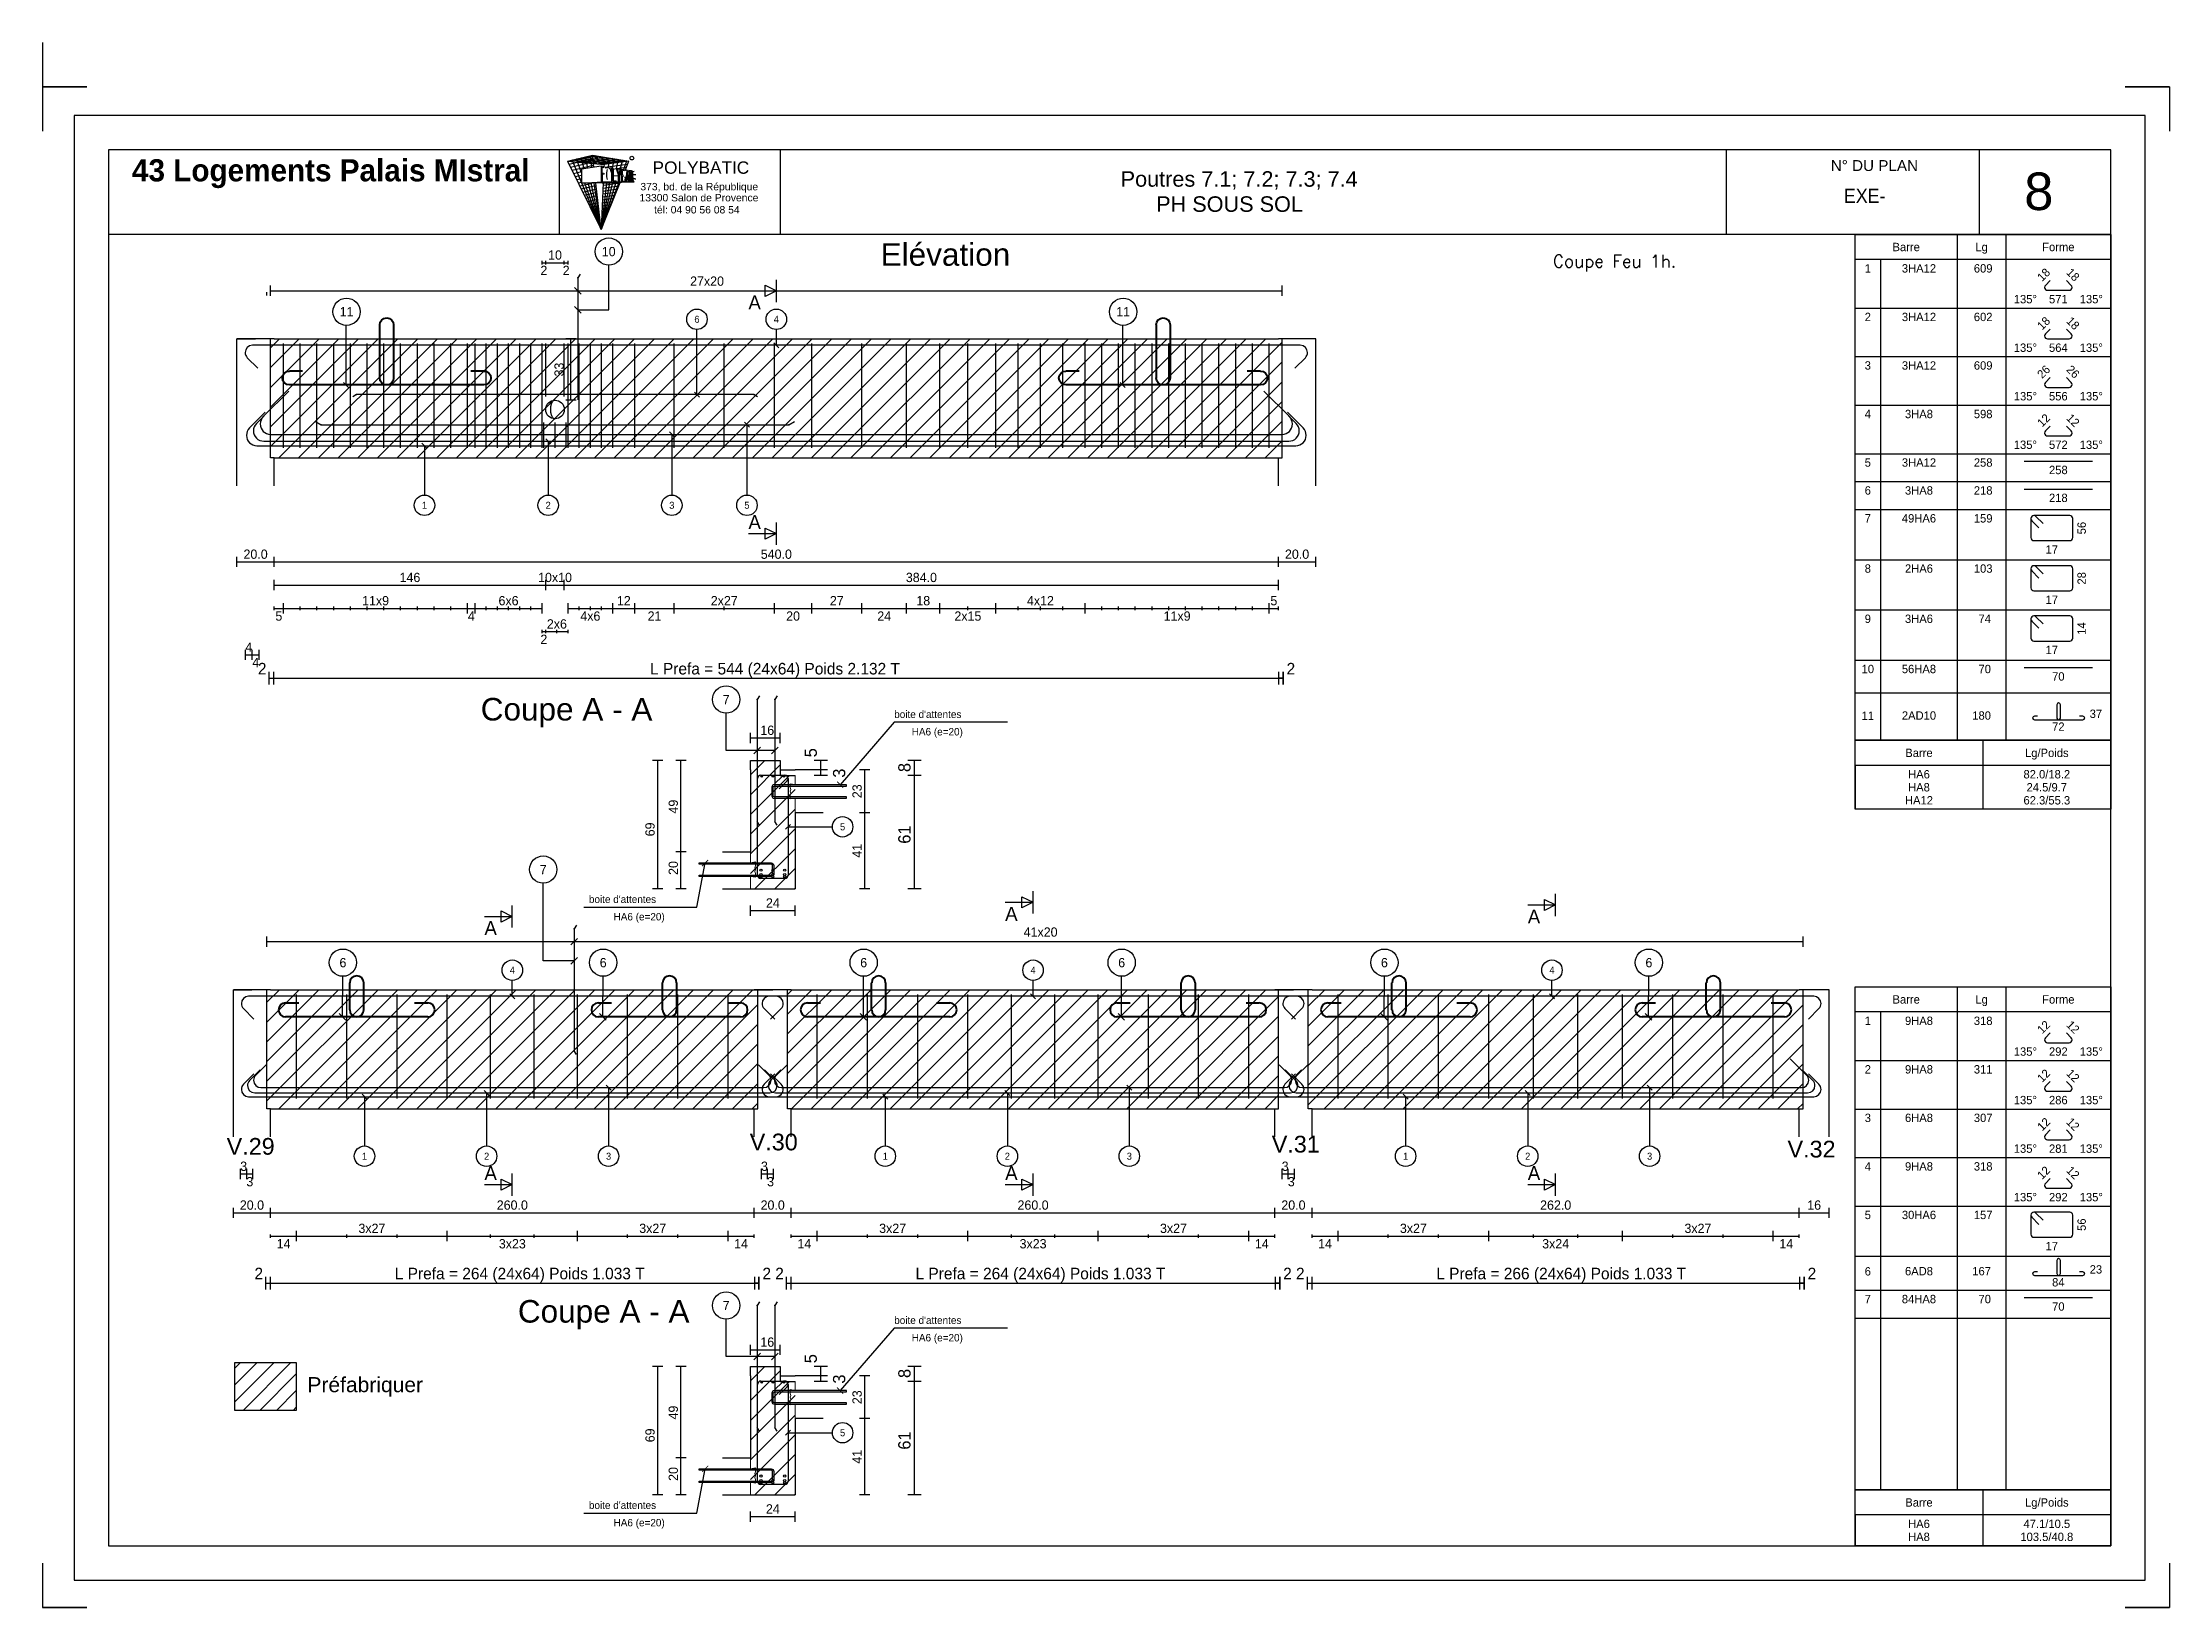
# Model space of a CAD drawing. Extents: x -12912 to 27386, y 1818 to 8189.
# Drawn here: x -3546 to -2402, y 3169 to 4010 of the extents above; entities that cross this region are included whole.
import ezdxf
from ezdxf.enums import TextEntityAlignment as Align

# ---------------------------------------------------------------- set-up
doc = ezdxf.new("R2010")
doc.units = 0
doc.header["$MEASUREMENT"] = 0
doc.linetypes.add('CONTINUE', pattern=[0])
doc.layers.get('0').update_dxf_attribs({"linetype": 'CONTINUOUS'})
for name, color, linetype in [('1', 7, 'CONTINUOUS'), ('104', 7, 'CONTINUOUS'), ('173', 7, 'CONTINUOUS'), ('5', 7, 'CONTINUOUS'), ('6', 7, 'CONTINUOUS'), ('7', 7, 'CONTINUOUS'), ('Bâtiment 1. Soubassement', 7, 'CONTINUOUS'), ('GO-CARTOUCHE', 7, 'CONTINUOUS'), ('GO-TEXTE', 9, 'CONTINUOUS'), ('PYC-HACHURE', 7, 'CONTINUOUS'), ('RDC COFFRAGE', 7, 'CONTINUOUS')]:
    doc.layers.add(name, color=color, linetype=linetype)
doc.layers.add('PYC- HACHURES', color=7, linetype='CONTINUOUS', lineweight=18)
doc.styles.add('ARIAL', font='ARIAL.TTF')
doc.styles.add('schéma', font='simplex.shx')
doc.styles.add('TEXTEBA', font='ARIAL.TTF')
pattern_1 = [(45, (2287.273, 9e-13), (-5.303301, 5.303301), [])]

msp = doc.modelspace()

# ---------------------------------------------------------------- texts
for s, height, style, p in [('Elévation', 12.1293, 'ARIAL', (-3060.144, 3896.258)), ('Coupe Feu 1h.', 6.666, 'schéma', (-2700.375, 3892.658)), ('Coupe A - A', 12.12935, 'ARIAL', (-3263.869, 3651.786)), ('Coupe A - A', 12.12935, 'ARIAL', (-3243.896, 3328.095)), ('Préfabriquer', 8.08623, 'ARIAL', (-3372.122, 3288.67))]:
    msp.add_text(s, height=height, dxfattribs=dict(style=style)).set_placement(p, align=Align.MIDDLE_CENTER)
at = {"style": 'ARIAL'}
for s, p in [('V.29', (-3446.625, 3421.28)), ('V.30', (-3165.381, 3423.619)), ('V.31', (-2884.67, 3422.455)), ('V.32', (-2607.336, 3419.795))]:
    msp.add_text(s, height=8.9847, dxfattribs=at).set_placement(p, align=Align.TOP_LEFT)
at = {"layer": '104', "color": 104}
for p in [(-3166.068, 3874.216), (-3028.027, 3545.517), (-3308.027, 3537.877), (-2747.026, 3544.099)]:
    msp.add_text('A', height=7.5, dxfattribs=at).set_placement(p, align=Align.TOP_LEFT)
for p in [(-3166.068, 3748.635), (-3308.027, 3398.703), (-3028.027, 3398.703), (-2747.026, 3398.703)]:
    msp.add_text('A', height=7.5, dxfattribs=at).set_placement(p)
at = {"layer": '173', "color": 173}
for s, p in [('Barre', (-2543.556, 3900.28)), ('Lg', (-2502.994, 3900.28)), ('Forme', (-2461.744, 3900.28)), ('Barre', (-2536.681, 3628.327)), ('Lg/Poids', (-2467.931, 3628.327)), ('Barre', (-2543.556, 3495.785)), ('Lg', (-2502.994, 3495.785)), ('Forme', (-2461.744, 3495.785)), ('Barre', (-2536.681, 3225.344)), ('Lg/Poids', (-2467.931, 3225.344))]:
    msp.add_text(s, height=4.5, dxfattribs=at).set_placement(p, align=Align.MIDDLE_CENTER)
for s, p in [('1', (-2564.181, 3891.03)), ('3HA12', (-2536.681, 3891.03)), (' 609', (-2502.994, 3891.03)), ('571', (-2461.744, 3874.491)), ('2', (-2564.181, 3864.938)), ('3HA12', (-2536.681, 3864.938)), (' 602', (-2502.994, 3864.938)), ('564', (-2461.744, 3848.399)), ('3', (-2564.181, 3838.846)), ('3HA12', (-2536.681, 3838.846)), (' 609', (-2502.994, 3838.846)), ('556', (-2461.744, 3822.306)), ('4', (-2564.181, 3812.753)), ('3HA8', (-2536.681, 3812.753)), (' 598', (-2502.994, 3812.753)), ('5', (-2564.181, 3786.661)), ('3HA12', (-2536.681, 3786.661)), (' 258', (-2502.994, 3786.661)), ('572', (-2461.744, 3796.214)), ('258', (-2461.744, 3782.661)), ('6', (-2564.181, 3771.661)), ('3HA8', (-2536.681, 3771.661)), (' 218', (-2502.994, 3771.661)), ('218', (-2461.744, 3767.661)), ('7', (-2564.181, 3756.661)), ('49HA6', (-2536.681, 3756.661)), (' 159', (-2502.994, 3756.661)), ('17', (-2465.244, 3739.911)), ('8', (-2564.181, 3729.661)), ('2HA6', (-2536.681, 3729.661)), (' 103', (-2502.994, 3729.661)), ('17', (-2465.244, 3712.911)), ('9', (-2564.181, 3702.661)), ('3HA6', (-2536.681, 3702.661)), ('  74', (-2502.994, 3702.661)), ('17', (-2465.244, 3685.911)), ('10', (-2564.181, 3675.661)), ('56HA8', (-2536.681, 3675.661)), ('  70', (-2502.994, 3675.661)), ('70', (-2461.744, 3671.661)), ('11', (-2564.181, 3650.537)), ('2AD10', (-2536.681, 3650.646)), ('180', (-2502.994, 3650.646)), ('37', (-2441.536, 3651.583)), ('72', (-2461.744, 3644.668)), ('HA6', (-2536.681, 3619.077)), ('82.0/18.2', (-2467.931, 3619.077)), ('HA12', (-2536.681, 3605.077)), ('HA8', (-2536.681, 3612.077)), ('62.3/55.3', (-2467.931, 3605.077)), ('24.5/9.7', (-2467.931, 3612.077)), ('1', (-2564.181, 3486.535)), ('9HA8', (-2536.681, 3486.535)), (' 318', (-2502.994, 3486.535)), ('292', (-2461.744, 3469.996)), ('2', (-2564.181, 3460.443)), ('9HA8', (-2536.681, 3460.443)), (' 311', (-2502.994, 3460.443)), ('286', (-2461.744, 3443.904)), ('3', (-2564.181, 3434.351)), ('6HA8', (-2536.681, 3434.351)), (' 307', (-2502.994, 3434.351)), ('4', (-2564.181, 3408.259)), ('9HA8', (-2536.681, 3408.259)), (' 318', (-2502.994, 3408.259)), ('281', (-2461.744, 3417.812)), ('292', (-2461.744, 3391.719)), ('5', (-2564.181, 3382.166)), ('30HA6', (-2536.681, 3382.166)), (' 157', (-2502.994, 3382.166)), ('17', (-2465.244, 3365.416)), ('6', (-2564.181, 3351.828)), ('6AD8', (-2536.681, 3351.936)), ('167', (-2502.994, 3351.936)), ('23', (-2441.536, 3352.874)), ('84', (-2461.744, 3345.959)), ('7', (-2564.181, 3336.936)), ('84HA8', (-2536.681, 3336.936)), ('  70', (-2502.994, 3336.936)), ('70', (-2461.744, 3332.936)), ('HA6', (-2536.681, 3216.094)), ('47.1/10.5', (-2467.931, 3216.094)), ('HA8', (-2536.681, 3209.094)), ('103.5/40.8', (-2467.931, 3209.094))]:
    msp.add_text(s, height=4.5, dxfattribs=at).set_placement(p, align=Align.TOP_CENTER)
for s, p in [('18', (-2470.428, 3881.431)), ('18', (-2470.428, 3855.339)), ('26', (-2470.428, 3829.247)), ('12', (-2470.428, 3803.154)), ('12', (-2470.428, 3476.936)), ('12', (-2470.428, 3450.844)), ('12', (-2470.428, 3424.752)), ('12', (-2470.428, 3398.66))]:
    msp.add_text(s, height=4.5, rotation=45, dxfattribs=at).set_placement(p)
for s, p in [('18', (-2453.059, 3881.431)), ('18', (-2453.059, 3855.339)), ('26', (-2453.059, 3829.247)), ('12', (-2453.059, 3803.154)), ('12', (-2453.059, 3476.936)), ('12', (-2453.059, 3450.844)), ('12', (-2453.059, 3424.752)), ('12', (-2453.059, 3398.66))]:
    msp.add_text(s, height=4.5, rotation=315, dxfattribs=at).set_placement(p, align=Align.RIGHT)
for p in [(-2473.244, 3874.491), (-2473.244, 3848.399), (-2473.244, 3822.306), (-2473.244, 3796.214), (-2473.244, 3469.996), (-2473.244, 3443.904), (-2473.244, 3417.812), (-2473.244, 3391.719)]:
    msp.add_text('135°', height=4.5, dxfattribs=at).set_placement(p, align=Align.TOP_RIGHT)
for p in [(-2450.244, 3874.491), (-2450.244, 3848.399), (-2450.244, 3822.306), (-2450.244, 3796.214), (-2450.244, 3469.996), (-2450.244, 3443.904), (-2450.244, 3417.812), (-2450.244, 3391.719)]:
    msp.add_text('135°', height=4.5, dxfattribs=at).set_placement(p, align=Align.TOP_LEFT)
for s, p in [('56', (-2451.469, 3749.161)), ('28', (-2451.469, 3722.161)), ('14', (-2451.469, 3695.161)), ('56', (-2451.469, 3374.666))]:
    msp.add_text(s, height=4.5, rotation=90, dxfattribs=at).set_placement(p, align=Align.TOP_CENTER)
at = {"layer": '5', "color": 5}
for s, p in [('2', (-3276.067, 3890.21)), ('2', (-3264.067, 3890.21)), ('5', (-3418.567, 3704.377)), ('4', (-3315.067, 3704.377)), ('4x6', (-3251.067, 3704.377)), ('21', (-3216.567, 3704.377)), ('20', (-3142.068, 3704.377)), ('24', (-3093.069, 3704.377)), ('2x15', (-3048.069, 3704.377)), ('11x9', (-2935.569, 3704.377)), ('2', (-3276.067, 3691.877)), ('4', (-3431.021, 3679.377)), ('3', (-3434.18, 3400.291)), ('3', (-3154.18, 3400.291)), ('3', (-2874.18, 3400.291)), ('14', (-3416.026, 3366.913)), ('3x23', (-3293.027, 3366.913)), ('14', (-3170.028, 3366.913)), ('14', (-3136.026, 3366.913)), ('3x23', (-3013.027, 3366.913)), ('14', (-2890.028, 3366.913)), ('14', (-2856.026, 3366.913)), ('3x24', (-2732.026, 3366.913)), ('14', (-2608.027, 3366.913))]:
    msp.add_text(s, height=5, dxfattribs=at).set_placement(p, align=Align.TOP_CENTER)
for s, p in [('10', (-3270.067, 3893.474)), ('27x20', (-3188.323, 3879.436)), ('20.0', (-3431.068, 3732.641)), ('540.0', (-3151.068, 3732.641)), ('20.0', (-2871.068, 3732.641)), ('146', (-3348.067, 3720.141)), ('10x10', (-3270.067, 3720.141)), ('384.0', (-3073.068, 3720.141)), ('11x9', (-3366.567, 3707.641)), ('6x6', (-3295.067, 3707.641)), ('12', (-3233.067, 3707.641)), ('2x27', (-3179.067, 3707.641)), ('27', (-3118.569, 3707.641)), ('18', (-3072.069, 3707.641)), ('4x12', (-3009.069, 3707.641)), ('5', (-2883.569, 3707.641)), ('2x6', (-3269.067, 3695.141)), ('4', (-3434.721, 3682.641)), ('16', (-3155.938, 3637.992)), ('24', (-3152.938, 3545.138)), ('41x20', (-3008.962, 3529.49)), ('3', (-3437.48, 3403.59)), ('3', (-3157.48, 3403.59)), ('3', (-2877.48, 3403.59)), ('20.0', (-3433.027, 3382.712)), ('260.0', (-3293.027, 3382.712)), ('20.0', (-3153.027, 3382.712)), ('20.0', (-3153.027, 3382.712)), ('260.0', (-3013.027, 3382.712)), ('20.0', (-2873.027, 3382.712)), ('20.0', (-2873.027, 3382.712)), ('262.0', (-2732.026, 3382.712)), ('16', (-2593.027, 3382.712)), ('3x27', (-3368.526, 3370.212)), ('3x27', (-3217.528, 3370.212)), ('3x27', (-3088.526, 3370.212)), ('3x27', (-2937.528, 3370.212)), ('3x27', (-2808.526, 3370.212)), ('3x27', (-2655.527, 3370.212)), ('16', (-3155.938, 3309.036)), ('24', (-3152.938, 3219.374))]:
    msp.add_text(s, height=5, dxfattribs=at).set_placement(p, align=Align.CENTER)
for s, height, p in [('33', 5, (-3265.381, 3834.377)), ('5', 6.6, (-3129.287, 3628.394)), ('3', 6.6, (-3114.007, 3617.415)), ('8', 6.6, (-3078.913, 3620.453)), ('49', 5, (-3203.986, 3599.429)), ('23', 5, (-3105.153, 3607.673)), ('69', 5, (-3216.486, 3587.173)), ('61', 6.6, (-3078.913, 3584.384)), ('20', 5, (-3203.986, 3566.418)), ('41', 5, (-3105.153, 3575.673)), ('5', 6.6, (-3129.287, 3302.63)), ('3', 6.6, (-3114.007, 3291.652)), ('8', 6.6, (-3078.913, 3294.689)), ('23', 5, (-3105.153, 3281.909)), ('49', 5, (-3203.986, 3273.665)), ('69', 5, (-3216.486, 3261.409)), ('61', 6.6, (-3078.913, 3258.62)), ('41', 5, (-3105.153, 3249.909)), ('20', 5, (-3203.986, 3240.654))]:
    msp.add_text(s, height=height, rotation=90, dxfattribs=at).set_placement(p, align=Align.CENTER)
at = {"layer": '6', "color": 6}
for s, height, p in [('10', 5, (-3241.192, 3897.796)), ('11', 5, (-3382.147, 3865.493)), ('11', 5, (-2964.594, 3865.493)), ('6', 3.75, (-3193.767, 3861.425)), ('4', 3.75, (-3151.068, 3861.425)), ('1', 3.75, (-3340.27, 3761.425)), ('2', 3.75, (-3273.75, 3761.425)), ('3', 3.75, (-3207.269, 3761.425)), ('5', 3.75, (-3166.867, 3761.425)), ('7', 5, (-3178.019, 3656.994)), ('5', 3.75, (-3115.438, 3588.573)), ('7', 5, (-3276.393, 3565.579)), ('6', 5, (-3384.106, 3515.546)), ('4', 3.75, (-3293.027, 3511.479)), ('6', 5, (-3244.167, 3515.546)), ('6', 5, (-3104.106, 3515.546)), ('4', 3.75, (-3013.027, 3511.479)), ('6', 5, (-2965.37, 3515.546)), ('6', 5, (-2824.106, 3515.546)), ('4', 3.75, (-2734.028, 3511.479)), ('6', 5, (-2681.89, 3515.546)), ('1', 3.75, (-3372.499, 3411.479)), ('2', 3.75, (-3306.84, 3411.479)), ('3', 3.75, (-3241.275, 3411.479)), ('1', 3.75, (-3092.499, 3411.479)), ('2', 3.75, (-3026.84, 3411.479)), ('3', 3.75, (-2961.275, 3411.479)), ('1', 3.75, (-2812.706, 3411.479)), ('2', 3.75, (-2747.062, 3411.479)), ('3', 3.75, (-2681.512, 3411.479)), ('7', 5, (-3178.019, 3331.23)), ('5', 3.75, (-3115.438, 3262.809))]:
    msp.add_text(s, height=height, dxfattribs=at).set_placement(p, align=Align.MIDDLE_CENTER)
at = {"layer": 'GO-CARTOUCHE', "color": 9, "style": 'TEXTEBA'}
for s, p in [('373, bd. de la République', (-3224.178, 3930.752)), ('13300 Salon de Provence', (-3224.643, 3924.793)), ('tél: 04 90 56 08 54', (-3216.815, 3918.321))]:
    msp.add_text(s, height=3.97727, dxfattribs=at).set_placement(p)
at = {"layer": 'GO-CARTOUCHE', "color": 2, "style": 'TEXTEBA'}
msp.add_text('8', height=20.199, dxfattribs=at).set_placement((-2480.08, 3920.129))
at = {"layer": 'GO-CARTOUCHE', "color": 2, "style": 'TEXTEBA', "width": 0.9}
msp.add_text('EXE-', height=7.6364, dxfattribs=at).set_placement((-2565.857, 3923.962), align=Align.CENTER)
at = {"layer": 'GO-CARTOUCHE', "insert": (-3390.675, 3939.685), "char_height": 11.93182, "attachment_point": 5}
msp.add_mtext('{\\Fbold|c0;43 Logements Palais MIstral}', dxfattribs=at)
at = {"layer": 'GO-TEXTE', "color": 3, "style": 'TEXTEBA'}
msp.add_text('POLYBATIC', height=6.6288, dxfattribs=at).set_placement((-3191.633, 3942.972), align=Align.MIDDLE)
at = {"layer": 'GO-TEXTE', "style": 'TEXTEBA'}
msp.add_text('N° DU PLAN', height=5.8564, dxfattribs=at).set_placement((-2560.633, 3941.134), align=Align.CENTER)
at = {"layer": 'GO-TEXTE', "color": 2, "style": 'TEXTEBA'}
for s, p in [('Poutres 7.1; 7.2; 7.3; 7.4', (-2965.93, 3932.703)), ('PH SOUS SOL', (-2946.823, 3919.19))]:
    msp.add_text(s, height=8.33139, dxfattribs=at).set_placement(p)
at = {"layer": 'PYC-HACHURE'}
for s, height, p in [('2', 6.222, (-3427.521, 3670.471)), ('L Prefa = 544 (24x64) Poids 2.132 T', 6.22222, (-3151.795, 3670.471)), ('2', 6.222, (-2874.401, 3670.471)), ('2', 6.222, (-3429.346, 3345.303)), ('L Prefa = 264 (24x64) Poids 1.033 T', 6.22222, (-3289.054, 3345.303)), ('2', 6.222, (-3156.226, 3345.303)), ('2', 6.222, (-3149.346, 3345.303)), ('L Prefa = 264 (24x64) Poids 1.033 T', 6.22222, (-3009.054, 3345.303)), ('2', 6.222, (-2876.226, 3345.303)), ('2', 6.222, (-2869.346, 3345.303)), ('L Prefa = 266 (24x64) Poids 1.033 T', 6.22222, (-2729.054, 3345.303)), ('2', 6.222, (-2594.226, 3345.303))]:
    msp.add_text(s, height=height, dxfattribs=at).set_placement(p, align=Align.CENTER)
for s, p in [("boite d'attentes", (-3087.676, 3647.067)), ('HA6 (e=20)', (-3078.266, 3637.678)), ("boite d'attentes", (-3251.839, 3547.627)), ('HA6 (e=20)', (-3238.582, 3538.238)), ("boite d'attentes", (-3087.676, 3321.303)), ('HA6 (e=20)', (-3078.266, 3311.914)), ("boite d'attentes", (-3251.839, 3221.864)), ('HA6 (e=20)', (-3238.582, 3212.474))]:
    msp.add_text(s, height=4, dxfattribs=at).set_placement(p)

# ---------------------------------------------------------------- blocks, each defined once
blk = doc.blocks.new('_ArchTick')
at = {"color": 0, "linetype": 'ByBlock', "const_width": 0.15}
blk.add_lwpolyline([(-0.5, -0.5), (0.5, 0.5)], dxfattribs=at)
blk = doc.blocks.new('A$C25E25F4E')
at = {"layer": 'RDC COFFRAGE', "color": 5, "linetype": 'CONTINUE', "lineweight": 40, "ltscale": 0.01}
for points in [[(48.5, 3.7), (48.5, 18.3)], [(52.3, 22.1), (52.3, 22.1)], [(56, 18.3), (56, 3.7)], [(10.3, 3.7), (10.3, 3.7)], [(14, 7.5), (21.1, 7.5)], [(83.4, 7.5), (90.5, 7.5)], [(94.3, 3.7), (94.3, 3.7)], [(52.3, 0), (14, 0)], [(90.5, 0), (52.3, 0)]]:
    blk.add_lwpolyline(points, dxfattribs=at)
for centre, start, end in [((52.3, 18.3), 90, 180), ((52.3, 18.3), 0, 90), ((14, 3.7), 90, 180), ((14, 3.7), 180, 270), ((52.3, 3.7), 180, 270), ((52.3, 3.7), 270, 0), ((90.5, 3.7), 0, 90), ((90.5, 3.7), 270, 0)]:
    blk.add_arc(centre, 3.75, start, end, dxfattribs=at)
blk = doc.blocks.new('A$C20507BFC')
at = {"layer": 'RDC COFFRAGE', "color": 5, "linetype": 'CONTINUE', "lineweight": 40, "ltscale": 0.01}
for points in [[(56, 36.1), (56, 36.1)], [(52.3, 32.3), (52.3, 3.7)], [(59.7, 3.7), (59.7, 32.3)], [(0, 3.7), (0, 3.7)], [(10.8, 7.5), (3.7, 7.5)], [(108.3, 7.5), (101.2, 7.5)], [(112, 3.7), (112, 3.7)], [(3.7, 0), (56, 0)], [(56, 0), (108.3, 0)]]:
    blk.add_lwpolyline(points, dxfattribs=at)
for centre, start, end in [((56, 32.3), 90, 180), ((56, 32.3), 0, 90), ((3.7, 3.7), 90, 180), ((3.7, 3.7), 180, 270), ((56, 3.7), 180, 270), ((56, 3.7), 270, 0), ((108.3, 3.7), 0, 90), ((108.3, 3.7), 270, 0)]:
    blk.add_arc(centre, 3.75, start, end, dxfattribs=at)

# ---------------------------------------------------------------- hatches: boundary and pattern name
at = {"layer": 'PYC- HACHURES', "lineweight": 15}
h = msp.add_hatch(dxfattribs=at)
h.set_pattern_fill('ANSI31', color=104, scale=60, style=0)
h.set_pattern_definition([(45, (2289.142, 1.684), (-5.303301, 5.303301), [])])
h.paths.add_polyline_path([(-2879.069, 3850.925), (-2881.069, 3850.925), (-3421.067, 3850.925), (-3423.067, 3850.925), (-3423.067, 3786.925), (-3421.067, 3786.925), (-2881.069, 3786.925), (-2879.069, 3786.925)])
h = msp.add_hatch(dxfattribs=at)
h.set_pattern_fill('ANSI31', color=104, scale=60, style=0)
h.set_pattern_definition(pattern_1)
h.paths.add_polyline_path([(-3140.938, 3616.174), (-3148.938, 3616.173), (-3148.938, 3624.173), (-3164.938, 3624.173), (-3164.938, 3619.173), (-3164.938, 3555.173), (-3140.938, 3555.173)])
h = msp.add_hatch(dxfattribs=at)
h.set_pattern_fill('ANSI31', color=104, scale=60, style=0)
h.set_pattern_definition(pattern_1)
h.paths.add_polyline_path([(-3161.028, 3500.979), (-3163.028, 3500.979), (-3423.026, 3500.979), (-3425.026, 3500.979), (-3425.026, 3436.979), (-3423.026, 3436.979), (-3163.028, 3436.979), (-3161.028, 3436.979)])
h = msp.add_hatch(dxfattribs=at)
h.set_pattern_fill('ANSI31', color=104, scale=60, style=0)
h.set_pattern_definition(pattern_1)
h.paths.add_polyline_path([(-2881.028, 3500.979), (-2883.028, 3500.979), (-3143.026, 3500.979), (-3145.026, 3500.979), (-3145.026, 3436.979), (-3143.026, 3436.979), (-2883.028, 3436.979), (-2881.028, 3436.979)])
h = msp.add_hatch(dxfattribs=at)
h.set_pattern_fill('ANSI31', color=104, scale=60, style=0)
h.set_pattern_definition(pattern_1)
h.paths.add_polyline_path([(-2599.027, 3500.979), (-2601.027, 3500.979), (-2863.026, 3500.979), (-2865.026, 3500.979), (-2865.026, 3436.979), (-2863.026, 3436.979), (-2601.027, 3436.979), (-2599.027, 3436.979)])
h = msp.add_hatch(dxfattribs=at)
h.set_pattern_fill('ANSI31', color=104, scale=2, style=0)
h.set_pattern_definition([(45, (-3236.8444, 4733.0785), (-4.490128, 4.490128), [])])
h.paths.add_polyline_path([(-3409.238, 3300.505), (-3442.159, 3300.505), (-3442.159, 3274.853), (-3409.238, 3274.853)])
h = msp.add_hatch(dxfattribs=at)
h.set_pattern_fill('ANSI31', color=104, scale=60, style=0)
h.set_pattern_definition([(45, (2287.273, -325.764), (-5.303301, 5.303301), [])])
h.paths.add_polyline_path([(-3140.938, 3290.41), (-3148.938, 3290.409), (-3148.938, 3298.409), (-3164.938, 3298.409), (-3164.938, 3293.409), (-3164.938, 3229.409), (-3140.938, 3229.409)])

# ---------------------------------------------------------------- linework, layer by layer
for p, q in [((-3545.626, 4010.196), (-3545.626, 3986.389)), ((-3545.626, 3986.389), (-3545.626, 3962.582)), ((-3545.626, 3986.389), (-3545.626, 3962.582)), ((-3521.819, 3986.389), (-3545.626, 3986.389)), ((-3545.626, 3986.389), (-3521.819, 3986.389)), ((-3521.819, 3986.389), (-3545.626, 3986.389)), ((-3545.626, 3986.389), (-3521.819, 3986.389)), ((-3521.819, 3986.389), (-3545.626, 3986.389)), ((-3521.819, 3986.389), (-3545.626, 3986.389)), ((-3545.626, 3986.389), (-3521.819, 3986.389)), ((-3521.819, 3986.389), (-3545.626, 3986.389)), ((-3545.626, 3986.389), (-3521.819, 3986.389)), ((-3521.819, 3986.389), (-3545.626, 3986.389)), ((-3521.819, 3986.389), (-3545.626, 3986.389)), ((-3545.626, 3986.389), (-3521.819, 3986.389)), ((-3521.819, 3986.389), (-3545.626, 3986.389)), ((-3545.626, 3986.389), (-3521.819, 3986.389)), ((-3521.819, 3986.389), (-3545.626, 3986.389)), ((-3521.819, 3986.389), (-3545.626, 3986.389)), ((-3545.626, 3986.389), (-3521.819, 3986.389)), ((-3521.819, 3986.389), (-3545.626, 3986.389)), ((-3545.626, 3986.389), (-3521.819, 3986.389)), ((-3521.819, 3986.389), (-3545.626, 3986.389)), ((-3521.819, 3986.389), (-3545.626, 3986.389)), ((-3545.626, 3986.389), (-3521.819, 3986.389)), ((-3521.819, 3986.389), (-3545.626, 3986.389)), ((-3545.626, 3986.389), (-3521.819, 3986.389)), ((-3521.819, 3986.389), (-3545.626, 3986.389)), ((-3521.819, 3986.389), (-3545.626, 3986.389)), ((-3545.626, 3986.389), (-3521.819, 3986.389)), ((-3521.819, 3986.389), (-3545.626, 3986.389)), ((-3545.626, 3986.389), (-3521.819, 3986.389)), ((-3521.819, 3986.389), (-3545.626, 3986.389)), ((-3521.819, 3986.389), (-3545.626, 3986.389)), ((-3545.626, 3986.389), (-3545.626, 3962.582)), ((-3545.626, 3986.389), (-3545.626, 3962.582)), ((-3545.626, 3986.389), (-3545.626, 3962.582)), ((-2425.797, 3986.389), (-2401.99, 3986.389)), ((-2401.99, 3986.389), (-2425.797, 3986.389)), ((-2425.797, 3986.389), (-2401.99, 3986.389)), ((-2401.99, 3986.389), (-2425.797, 3986.389)), ((-2425.797, 3986.389), (-2401.99, 3986.389)), ((-2425.797, 3986.389), (-2401.99, 3986.389)), ((-2401.99, 3986.389), (-2425.797, 3986.389)), ((-2425.797, 3986.389), (-2401.99, 3986.389)), ((-2401.99, 3986.389), (-2425.797, 3986.389)), ((-2425.797, 3986.389), (-2401.99, 3986.389)), ((-2425.797, 3986.389), (-2401.99, 3986.389)), ((-2401.99, 3986.389), (-2425.797, 3986.389)), ((-2425.797, 3986.389), (-2401.99, 3986.389)), ((-2401.99, 3986.389), (-2425.797, 3986.389)), ((-2425.797, 3986.389), (-2401.99, 3986.389)), ((-2425.797, 3986.389), (-2401.99, 3986.389)), ((-2401.99, 3986.389), (-2425.797, 3986.389)), ((-2425.797, 3986.389), (-2401.99, 3986.389)), ((-2401.99, 3986.389), (-2425.797, 3986.389)), ((-2425.797, 3986.389), (-2401.99, 3986.389)), ((-2425.797, 3986.389), (-2401.99, 3986.389)), ((-2401.99, 3986.389), (-2425.797, 3986.389)), ((-2425.797, 3986.389), (-2401.99, 3986.389)), ((-2401.99, 3986.389), (-2425.797, 3986.389)), ((-2425.797, 3986.389), (-2401.99, 3986.389)), ((-2425.797, 3986.389), (-2401.99, 3986.389)), ((-2401.99, 3986.389), (-2425.797, 3986.389)), ((-2425.797, 3986.389), (-2401.99, 3986.389)), ((-2401.99, 3986.389), (-2425.797, 3986.389)), ((-2425.797, 3986.389), (-2401.99, 3986.389)), ((-2425.797, 3986.389), (-2401.99, 3986.389)), ((-2401.99, 3986.389), (-2401.99, 3962.582)), ((-2401.99, 3986.389), (-2401.99, 3962.582)), ((-2401.99, 3986.389), (-2401.99, 3962.582)), ((-2401.99, 3986.389), (-2401.99, 3962.582)), ((-2401.99, 3986.389), (-2401.99, 3962.582)), ((-2401.99, 3986.389), (-2401.99, 3962.582)), ((-2401.99, 3986.389), (-2401.99, 3962.582)), ((-2401.99, 3986.389), (-2401.99, 3962.582)), ((-2401.99, 3986.389), (-2401.99, 3962.582)), ((-2401.99, 3986.389), (-2401.99, 3962.582)), ((-2401.99, 3986.389), (-2401.99, 3962.582)), ((-3545.626, 3192.696), (-3545.626, 3168.889)), ((-2401.99, 3192.696), (-2401.99, 3168.889)), ((-2401.99, 3192.696), (-2401.99, 3168.889)), ((-2401.99, 3192.696), (-2401.99, 3168.889)), ((-3521.819, 3168.889), (-3545.626, 3168.889)), ((-3545.626, 3168.889), (-3521.819, 3168.889)), ((-3521.819, 3168.889), (-3545.626, 3168.889)), ((-3545.626, 3168.889), (-3521.819, 3168.889)), ((-3521.819, 3168.889), (-3545.626, 3168.889)), ((-3521.819, 3168.889), (-3545.626, 3168.889)), ((-3545.626, 3168.889), (-3521.819, 3168.889)), ((-3521.819, 3168.889), (-3545.626, 3168.889)), ((-3545.626, 3168.889), (-3521.819, 3168.889)), ((-3521.819, 3168.889), (-3545.626, 3168.889)), ((-3521.819, 3168.889), (-3545.626, 3168.889)), ((-3545.626, 3168.889), (-3521.819, 3168.889)), ((-3521.819, 3168.889), (-3545.626, 3168.889)), ((-3545.626, 3168.889), (-3521.819, 3168.889)), ((-3521.819, 3168.889), (-3545.626, 3168.889)), ((-3521.819, 3168.889), (-3545.626, 3168.889)), ((-3545.626, 3168.889), (-3521.819, 3168.889)), ((-3521.819, 3168.889), (-3545.626, 3168.889)), ((-3545.626, 3168.889), (-3521.819, 3168.889)), ((-3521.819, 3168.889), (-3545.626, 3168.889)), ((-3521.819, 3168.889), (-3545.626, 3168.889)), ((-3545.626, 3168.889), (-3521.819, 3168.889)), ((-3521.819, 3168.889), (-3545.626, 3168.889)), ((-3545.626, 3168.889), (-3521.819, 3168.889)), ((-3521.819, 3168.889), (-3545.626, 3168.889)), ((-3521.819, 3168.889), (-3545.626, 3168.889)), ((-3545.626, 3168.889), (-3521.819, 3168.889)), ((-3521.819, 3168.889), (-3545.626, 3168.889)), ((-3545.626, 3168.889), (-3521.819, 3168.889)), ((-3521.819, 3168.889), (-3545.626, 3168.889)), ((-3521.819, 3168.889), (-3545.626, 3168.889)), ((-2425.797, 3168.889), (-2401.99, 3168.889)), ((-2401.99, 3168.889), (-2425.797, 3168.889)), ((-2425.797, 3168.889), (-2401.99, 3168.889)), ((-2401.99, 3168.889), (-2425.797, 3168.889)), ((-2425.797, 3168.889), (-2401.99, 3168.889)), ((-2425.797, 3168.889), (-2401.99, 3168.889)), ((-2401.99, 3168.889), (-2425.797, 3168.889)), ((-2425.797, 3168.889), (-2401.99, 3168.889)), ((-2401.99, 3168.889), (-2425.797, 3168.889)), ((-2425.797, 3168.889), (-2401.99, 3168.889)), ((-2425.797, 3168.889), (-2401.99, 3168.889)), ((-2401.99, 3168.889), (-2425.797, 3168.889)), ((-2425.797, 3168.889), (-2401.99, 3168.889)), ((-2401.99, 3168.889), (-2425.797, 3168.889)), ((-2425.797, 3168.889), (-2401.99, 3168.889)), ((-2425.797, 3168.889), (-2401.99, 3168.889)), ((-2401.99, 3168.889), (-2425.797, 3168.889)), ((-2425.797, 3168.889), (-2401.99, 3168.889)), ((-2401.99, 3168.889), (-2425.797, 3168.889)), ((-2425.797, 3168.889), (-2401.99, 3168.889)), ((-2425.797, 3168.889), (-2401.99, 3168.889)), ((-2401.99, 3168.889), (-2425.797, 3168.889)), ((-2425.797, 3168.889), (-2401.99, 3168.889)), ((-2401.99, 3168.889), (-2425.797, 3168.889)), ((-2425.797, 3168.889), (-2401.99, 3168.889)), ((-2425.797, 3168.889), (-2401.99, 3168.889)), ((-2401.99, 3168.889), (-2425.797, 3168.889)), ((-2425.797, 3168.889), (-2401.99, 3168.889)), ((-2401.99, 3168.889), (-2425.797, 3168.889)), ((-2425.797, 3168.889), (-2401.99, 3168.889)), ((-2425.797, 3168.889), (-2401.99, 3168.889))]:
    msp.add_line(p, q)
at = {"lineweight": 5, "flags": 128}
for points in [[(-3140.935, 3616.18), (-3140.931, 3611.292), (-3143.661, 3611.747), (-3143.661, 3609.708), (-3143.224, 3608.653), (-3143.661, 3607.652), (-3143.224, 3606.652), (-3143.661, 3605.597), (-3143.661, 3603.557), (-3140.931, 3604.012), (-3140.938, 3596.173)], [(-3164.938, 3575.391), (-3164.943, 3569.22), (-3162.213, 3569.675), (-3162.213, 3567.635), (-3162.649, 3566.581), (-3162.213, 3565.58), (-3162.649, 3564.58), (-3162.213, 3563.525), (-3162.213, 3561.485), (-3164.943, 3561.94), (-3164.935, 3555.391)], [(-3140.935, 3290.417), (-3140.931, 3285.529), (-3143.661, 3285.984), (-3143.661, 3283.944), (-3143.224, 3282.889), (-3143.661, 3281.889), (-3143.224, 3280.888), (-3143.661, 3279.833), (-3143.661, 3277.794), (-3140.931, 3278.249), (-3140.938, 3270.409)], [(-3164.938, 3249.628), (-3164.943, 3243.456), (-3162.213, 3243.911), (-3162.213, 3241.872), (-3162.649, 3240.817), (-3162.213, 3239.816), (-3162.649, 3238.816), (-3162.213, 3237.761), (-3162.213, 3235.721), (-3164.943, 3236.176), (-3164.935, 3229.628)]]:
    msp.add_lwpolyline(points, dxfattribs=at)
for points in [[(-3152.077, 3611.21, 0.41421356), (-3153.442, 3609.845), (-3153.442, 3605.295, 0.41421356), (-3152.077, 3603.93), (-3113.402, 3603.93), (-3113.402, 3604.658), (-3152.077, 3604.658, -0.41421356), (-3152.714, 3605.295), (-3152.714, 3609.845, -0.41421356), (-3152.077, 3610.482), (-3113.402, 3610.482), (-3113.402, 3611.21)], [(-3153.796, 3569.138, -0.41421356), (-3152.431, 3567.773), (-3152.431, 3563.223, -0.41421356), (-3153.796, 3561.858), (-3192.471, 3561.858), (-3192.471, 3562.586), (-3153.796, 3562.586, 0.41421356), (-3153.159, 3563.223), (-3153.159, 3567.773, 0.41421356), (-3153.796, 3568.41), (-3192.471, 3568.41), (-3192.471, 3569.138)], [(-3152.077, 3285.447, 0.41421356), (-3153.442, 3284.082), (-3153.442, 3279.532, 0.41421356), (-3152.077, 3278.167), (-3113.402, 3278.167), (-3113.402, 3278.895), (-3152.077, 3278.895, -0.41421356), (-3152.714, 3279.532), (-3152.714, 3284.082, -0.41421356), (-3152.077, 3284.719), (-3113.402, 3284.719), (-3113.402, 3285.447)], [(-3153.796, 3243.374, -0.41421356), (-3152.431, 3242.009), (-3152.431, 3237.459, -0.41421356), (-3153.796, 3236.094), (-3192.471, 3236.094), (-3192.471, 3236.822), (-3153.796, 3236.822, 0.41421356), (-3153.159, 3237.459), (-3153.159, 3242.009, 0.41421356), (-3153.796, 3242.646), (-3192.471, 3242.646), (-3192.471, 3243.374)]]:
    msp.add_lwpolyline(points, format="xyb", close=True)
at = {"layer": '1', "color": 1}
for points in [[(-3275.067, 3819.925), (-3275.067, 3848.425)], [(-3265.067, 3819.925), (-3265.067, 3848.425)], [(-3413.174, 3822.842), (-3426.93, 3809.085)], [(-3376.881, 3820.925), (-3378.867, 3819.779)], [(-3163.252, 3820.925), (-3376.881, 3820.925)], [(-3161.267, 3819.779), (-3163.252, 3820.925)], [(-2875.206, 3809.085), (-2888.962, 3822.842)], [(-3425.845, 3811.47), (-3434.33, 3802.985)], [(-3422.145, 3813.92), (-3430.63, 3805.435)], [(-2871.506, 3805.435), (-2879.991, 3813.92)], [(-2867.806, 3802.985), (-2876.291, 3811.47)], [(-3435.971, 3799.025), (-3435.971, 3799.025)], [(-3432.271, 3801.475), (-3432.271, 3801.475)], [(-3428.571, 3805.125), (-3428.571, 3805.125)], [(-3422.971, 3799.525), (-2879.166, 3799.525)], [(-3398.767, 3806.445), (-3395.788, 3804.725)], [(-3395.788, 3804.725), (-3144.345, 3804.725)], [(-3276.067, 3792.225), (-3276.067, 3805.925)], [(-3270.067, 3792.225), (-3270.067, 3805.925)], [(-3264.067, 3792.225), (-3264.067, 3805.925)], [(-3144.345, 3804.725), (-3141.367, 3806.445)], [(-2873.566, 3805.125), (-2873.566, 3805.125)], [(-2869.866, 3801.475), (-2869.866, 3801.475)], [(-2866.166, 3799.025), (-2866.166, 3799.025)], [(-3430.371, 3793.425), (-2871.766, 3793.425)], [(-3426.671, 3795.875), (-2875.466, 3795.875)], [(-3431.93, 3455.793), (-3437.587, 3450.137)], [(-3428.63, 3457.843), (-3434.287, 3452.187)], [(-3425.33, 3460.693), (-3430.987, 3455.037)], [(-3155.067, 3455.037), (-3160.724, 3460.693)], [(-3151.93, 3455.793), (-3157.587, 3450.137)], [(-3151.767, 3452.187), (-3157.424, 3457.843)], [(-3148.63, 3457.843), (-3154.287, 3452.187)], [(-3148.467, 3450.137), (-3154.124, 3455.793)], [(-3145.33, 3460.693), (-3150.987, 3455.037)], [(-2875.067, 3455.037), (-2880.724, 3460.693)], [(-2871.93, 3455.793), (-2877.587, 3450.137)], [(-2871.767, 3452.187), (-2877.424, 3457.843)], [(-2868.63, 3457.843), (-2874.287, 3452.187)], [(-2868.467, 3450.137), (-2874.124, 3455.793)], [(-2865.33, 3460.693), (-2870.987, 3455.037)], [(-2597.069, 3455.037), (-2605.903, 3463.87)], [(-2593.769, 3452.187), (-2599.426, 3457.843)], [(-2590.469, 3450.137), (-2596.126, 3455.793)], [(-3438.73, 3447.379), (-3438.73, 3447.379)], [(-3435.43, 3449.429), (-3435.43, 3449.429)], [(-3434.83, 3443.479), (-3151.225, 3443.479)], [(-3432.13, 3452.279), (-3432.13, 3452.279)], [(-3431.53, 3445.529), (-3154.525, 3445.529)], [(-3428.23, 3448.379), (-3157.825, 3448.379)], [(-3158.73, 3447.379), (-3158.73, 3447.379)], [(-3155.43, 3449.429), (-3155.43, 3449.429)], [(-3154.83, 3443.479), (-2871.225, 3443.479)], [(-3153.925, 3452.279), (-3153.925, 3452.279)], [(-3152.13, 3452.279), (-3152.13, 3452.279)], [(-3151.53, 3445.529), (-2874.525, 3445.529)], [(-3150.625, 3449.429), (-3150.625, 3449.429)], [(-3148.23, 3448.379), (-2877.825, 3448.379)], [(-3147.325, 3447.379), (-3147.325, 3447.379)], [(-2878.73, 3447.379), (-2878.73, 3447.379)], [(-2875.43, 3449.429), (-2875.43, 3449.429)], [(-2874.83, 3443.479), (-2593.227, 3443.479)], [(-2873.925, 3452.279), (-2873.925, 3452.279)], [(-2872.13, 3452.279), (-2872.13, 3452.279)], [(-2871.53, 3445.529), (-2596.527, 3445.529)], [(-2870.625, 3449.429), (-2870.625, 3449.429)], [(-2868.23, 3448.379), (-2599.827, 3448.379)], [(-2867.325, 3447.379), (-2867.325, 3447.379)], [(-2595.927, 3452.279), (-2595.927, 3452.279)], [(-2592.627, 3449.429), (-2592.627, 3449.429)], [(-2589.327, 3447.379), (-2589.327, 3447.379)]]:
    msp.add_lwpolyline(points, dxfattribs=at)
for centre in [(-3159.338, 3565.273), (-3159.338, 3562.873), (-3159.338, 3561.673), (-3152.938, 3565.273), (-3152.938, 3562.873), (-3152.938, 3561.673), (-3146.538, 3565.273), (-3146.538, 3562.873), (-3146.538, 3561.673), (-3159.338, 3239.509), (-3159.338, 3237.109), (-3159.338, 3235.909), (-3152.938, 3237.109), (-3152.938, 3235.909), (-3146.538, 3239.509), (-3146.538, 3237.109), (-3146.538, 3235.909)]:
    msp.add_circle(centre, 0.6, dxfattribs=at)
for centre, radius, start, end in [((-3422.971, 3805.125), 5.6, 135, 180), ((-2879.166, 3805.125), 5.6, 0, 45), ((-3430.371, 3799.025), 5.6, 135, 180), ((-3430.371, 3799.025), 5.6, 180, 270), ((-3426.671, 3801.475), 5.6, 135, 180), ((-3426.671, 3801.475), 5.6, 180, 270), ((-3422.971, 3805.125), 5.6, 180, 270), ((-2879.166, 3805.125), 5.6, 270, 0), ((-2875.466, 3801.475), 5.6, 270, 0), ((-2871.766, 3799.025), 5.6, 270, 0), ((-2875.466, 3801.475), 5.6, 0, 45), ((-2871.766, 3799.025), 5.6, 0, 45), ((-3428.23, 3452.279), 3.9, 135, 180), ((-3157.825, 3452.279), 3.9, 0, 45), ((-3148.23, 3452.279), 3.9, 135, 180), ((-2877.825, 3452.279), 3.9, 0, 45), ((-2868.23, 3452.279), 3.9, 135, 180), ((-2599.827, 3452.279), 3.9, 0, 45), ((-3434.83, 3447.379), 3.9, 135, 180), ((-3434.83, 3447.379), 3.9, 180, 270), ((-3431.53, 3449.429), 3.9, 135, 180), ((-3431.53, 3449.429), 3.9, 180, 270), ((-3428.23, 3452.279), 3.9, 180, 270), ((-3154.83, 3447.379), 3.9, 135, 180), ((-3154.83, 3447.379), 3.9, 180, 270), ((-3157.825, 3452.279), 3.9, 270, 0), ((-3151.53, 3449.429), 3.9, 135, 180), ((-3151.53, 3449.429), 3.9, 180, 270), ((-3154.525, 3449.429), 3.9, 270, 0), ((-3148.23, 3452.279), 3.9, 180, 270), ((-3154.525, 3449.429), 3.9, 0, 45), ((-3151.225, 3447.379), 3.9, 270, 0), ((-3151.225, 3447.379), 3.9, 0, 45), ((-2874.83, 3447.379), 3.9, 135, 180), ((-2874.83, 3447.379), 3.9, 180, 270), ((-2877.825, 3452.279), 3.9, 270, 0), ((-2871.53, 3449.429), 3.9, 135, 180), ((-2871.53, 3449.429), 3.9, 180, 270), ((-2874.525, 3449.429), 3.9, 270, 0), ((-2868.23, 3452.279), 3.9, 180, 270), ((-2874.525, 3449.429), 3.9, 0, 45), ((-2871.225, 3447.379), 3.9, 270, 0), ((-2871.225, 3447.379), 3.9, 0, 45), ((-2599.827, 3452.279), 3.9, 270, 0), ((-2596.527, 3449.429), 3.9, 270, 0), ((-2596.527, 3449.429), 3.9, 0, 45), ((-2593.227, 3447.379), 3.9, 270, 0), ((-2593.227, 3447.379), 3.9, 0, 45)]:
    msp.add_arc(centre, radius, start, end, dxfattribs=at)
for p in [(-3376.881, 3820.925), (-3163.252, 3820.925), (-3395.788, 3804.725), (-3144.345, 3804.725)]:
    msp.add_point(p, dxfattribs=at)
at = {"layer": '104', "color": 104}
for points in [[(-3256.621, 3885.725), (-3257.767, 3883.74)], [(-3257.767, 3883.74), (-3257.767, 3818.111)], [(-3151.068, 3870.675), (-3151.068, 3882.675)], [(-3166.068, 3876.675), (-3151.068, 3876.675)], [(-3151.068, 3740.175), (-3151.068, 3752.175)], [(-3166.068, 3746.175), (-3151.068, 3746.175)], [(-3160.206, 3658.973), (-3161.352, 3656.987)], [(-3161.352, 3656.987), (-3161.352, 3591.359)], [(-3150.681, 3658.973), (-3151.828, 3656.987)], [(-3151.828, 3656.987), (-3151.828, 3591.359)], [(-3160.206, 3589.373), (-3161.352, 3591.359)], [(-3150.681, 3589.373), (-3151.828, 3591.359)], [(-3293.027, 3534.351), (-3293.027, 3546.351)], [(-3028.027, 3547.991), (-3013.027, 3547.991)], [(-3013.027, 3541.991), (-3013.027, 3553.991)], [(-2747.026, 3546.574), (-2732.026, 3546.574)], [(-2732.026, 3540.574), (-2732.026, 3552.574)], [(-3308.027, 3540.351), (-3293.027, 3540.351)], [(-3258.58, 3535.779), (-3259.726, 3533.793)], [(-3259.726, 3533.793), (-3259.726, 3468.165)], [(-3258.58, 3466.179), (-3259.726, 3468.165)], [(-3293.027, 3390.229), (-3293.027, 3402.229)], [(-3013.027, 3390.229), (-3013.027, 3402.229)], [(-2732.026, 3390.229), (-2732.026, 3402.229)], [(-3308.027, 3396.229), (-3293.027, 3396.229)], [(-3028.027, 3396.229), (-3013.027, 3396.229)], [(-2747.026, 3396.229), (-2732.026, 3396.229)], [(-3160.206, 3333.209), (-3161.352, 3331.224)], [(-3161.352, 3331.224), (-3161.352, 3265.595)], [(-3150.681, 3333.209), (-3151.828, 3331.224)], [(-3151.828, 3331.224), (-3151.828, 3265.595)], [(-3160.206, 3263.609), (-3161.352, 3265.595)], [(-3150.681, 3263.609), (-3151.828, 3265.595)]]:
    msp.add_lwpolyline(points, dxfattribs=at)
for points in [[(-3151.068, 3876.675), (-3157.068, 3873.675), (-3157.068, 3879.675), (-3151.068, 3876.675)], [(-3151.068, 3746.175), (-3157.068, 3743.175), (-3157.068, 3749.175), (-3151.068, 3746.175)], [(-3013.027, 3547.991), (-3019.027, 3544.991), (-3019.027, 3550.991), (-3013.027, 3547.991)], [(-2732.026, 3546.574), (-2738.026, 3543.574), (-2738.026, 3549.574), (-2732.026, 3546.574)], [(-3293.027, 3540.351), (-3299.027, 3537.351), (-3299.027, 3543.351), (-3293.027, 3540.351)], [(-3293.027, 3396.229), (-3299.027, 3393.229), (-3299.027, 3399.229), (-3293.027, 3396.229)], [(-3013.027, 3396.229), (-3019.027, 3393.229), (-3019.027, 3399.229), (-3013.027, 3396.229)], [(-2732.026, 3396.229), (-2738.026, 3393.229), (-2738.026, 3399.229), (-2732.026, 3396.229)]]:
    msp.add_lwpolyline(points, close=True, dxfattribs=at)
for p in [(-3257.767, 3883.74), (-3161.352, 3656.987), (-3151.828, 3656.987), (-3259.726, 3533.793), (-3161.352, 3331.224), (-3151.828, 3331.224)]:
    msp.add_point(p, dxfattribs=at)
at = {"layer": '173', "color": 173}
for points in [[(-2571.056, 3907.03), (-2433.556, 3907.03), (-2433.556, 3635.077), (-2571.056, 3635.077), (-2571.056, 3907.03)], [(-2571.056, 3635.077), (-2433.556, 3635.077), (-2433.556, 3598.077), (-2571.056, 3598.077), (-2571.056, 3635.077)], [(-2571.056, 3502.535), (-2433.556, 3502.535), (-2433.556, 3232.094), (-2571.056, 3232.094), (-2571.056, 3502.535)], [(-2571.056, 3232.094), (-2433.556, 3232.094), (-2433.556, 3202.094), (-2571.056, 3202.094), (-2571.056, 3232.094)]]:
    msp.add_lwpolyline(points, close=True, dxfattribs=at)
for points in [[(-2516.056, 3907.03), (-2516.056, 3635.077)], [(-2489.931, 3907.03), (-2489.931, 3635.077)], [(-2433.556, 3598.077), (-2433.556, 3907.03)], [(-2433.556, 3893.53), (-2571.056, 3893.53)], [(-2557.306, 3893.53), (-2557.306, 3635.077)], [(-2469.119, 3878.556), (-2469.119, 3878.556)], [(-2466.053, 3882.271), (-2468.66, 3879.663)], [(-2467.553, 3876.991), (-2455.934, 3876.991)], [(-2454.827, 3879.663), (-2457.435, 3882.271)], [(-2454.369, 3878.556), (-2454.369, 3878.556)], [(-2571.056, 3867.438), (-2433.556, 3867.438)], [(-2466.053, 3856.179), (-2468.66, 3853.571)], [(-2454.827, 3853.571), (-2457.435, 3856.179)], [(-3436.671, 3843.525), (-3436.671, 3843.525)], [(-2869.366, 3847.425), (-3432.771, 3847.425)], [(-3416.067, 3792.225), (-3416.067, 3848.425)], [(-3407.067, 3792.225), (-3407.067, 3848.425)], [(-3398.067, 3792.225), (-3398.067, 3848.425)], [(-3389.067, 3792.225), (-3389.067, 3848.425)], [(-3380.067, 3792.225), (-3380.067, 3848.425)], [(-3371.067, 3792.225), (-3371.067, 3848.425)], [(-3362.067, 3792.225), (-3362.067, 3848.425)], [(-3353.067, 3792.225), (-3353.067, 3848.425)], [(-3344.067, 3792.225), (-3344.067, 3848.425)], [(-3335.067, 3792.225), (-3335.067, 3848.425)], [(-3326.067, 3792.225), (-3326.067, 3848.425)], [(-3317.067, 3792.225), (-3317.067, 3848.425)], [(-3313.067, 3792.225), (-3313.067, 3848.425)], [(-3307.067, 3792.225), (-3307.067, 3848.425)], [(-3301.067, 3792.225), (-3301.067, 3848.425)], [(-3295.067, 3792.225), (-3295.067, 3848.425)], [(-3289.067, 3792.225), (-3289.067, 3848.425)], [(-3283.067, 3792.225), (-3283.067, 3848.425)], [(-3277.067, 3792.225), (-3277.067, 3848.425)], [(-3263.067, 3792.225), (-3263.067, 3848.425)], [(-3257.067, 3792.225), (-3257.067, 3848.425)], [(-3251.067, 3792.225), (-3251.067, 3848.425)], [(-3245.067, 3792.225), (-3245.067, 3848.425)], [(-3239.067, 3792.225), (-3239.067, 3848.425)], [(-3227.067, 3792.225), (-3227.067, 3848.425)], [(-3206.067, 3792.225), (-3206.067, 3848.425)], [(-3179.067, 3792.225), (-3179.067, 3848.425)], [(-3152.067, 3792.225), (-3152.067, 3848.425)], [(-3132.069, 3792.225), (-3132.069, 3848.425)], [(-3105.069, 3792.225), (-3105.069, 3848.425)], [(-3081.069, 3792.225), (-3081.069, 3848.425)], [(-3063.069, 3792.225), (-3063.069, 3848.425)], [(-3048.069, 3792.225), (-3048.069, 3848.425)], [(-3033.069, 3792.225), (-3033.069, 3848.425)], [(-3021.069, 3792.225), (-3021.069, 3848.425)], [(-3009.069, 3792.225), (-3009.069, 3848.425)], [(-2997.069, 3792.225), (-2997.069, 3848.425)], [(-2985.069, 3792.225), (-2985.069, 3848.425)], [(-2976.069, 3792.225), (-2976.069, 3848.425)], [(-2967.069, 3792.225), (-2967.069, 3848.425)], [(-2958.069, 3792.225), (-2958.069, 3848.425)], [(-2949.069, 3792.225), (-2949.069, 3848.425)], [(-2940.069, 3792.225), (-2940.069, 3848.425)], [(-2931.069, 3792.225), (-2931.069, 3848.425)], [(-2922.069, 3792.225), (-2922.069, 3848.425)], [(-2913.069, 3792.225), (-2913.069, 3848.425)], [(-2904.069, 3792.225), (-2904.069, 3848.425)], [(-2895.069, 3792.225), (-2895.069, 3848.425)], [(-2886.069, 3792.225), (-2886.069, 3848.425)], [(-2865.466, 3843.525), (-2865.466, 3843.525)], [(-2469.119, 3852.464), (-2469.119, 3852.464)], [(-2467.553, 3850.899), (-2455.934, 3850.899)], [(-2454.369, 3852.464), (-2454.369, 3852.464)], [(-3435.528, 3840.768), (-3429.871, 3835.111)], [(-2872.265, 3835.111), (-2866.608, 3840.768)], [(-2571.056, 3841.346), (-2433.556, 3841.346)], [(-2469.119, 3826.372), (-2469.119, 3826.372)], [(-2466.053, 3830.086), (-2468.66, 3827.479)], [(-2467.553, 3824.806), (-2455.934, 3824.806)], [(-2454.827, 3827.479), (-2457.435, 3830.086)], [(-2454.369, 3826.372), (-2454.369, 3826.372)], [(-2571.056, 3815.253), (-2433.556, 3815.253)], [(-2469.119, 3800.28), (-2469.119, 3800.28)], [(-2466.053, 3803.994), (-2468.66, 3801.387)], [(-2467.553, 3798.714), (-2455.934, 3798.714)], [(-2454.827, 3801.387), (-2457.435, 3803.994)], [(-2454.369, 3800.28), (-2454.369, 3800.28)], [(-2571.056, 3789.161), (-2433.556, 3789.161)], [(-2571.056, 3774.161), (-2433.556, 3774.161)], [(-2480.065, 3785.161), (-2443.422, 3785.161)], [(-2480.065, 3770.161), (-2443.422, 3770.161)], [(-2571.056, 3759.161), (-2433.556, 3759.161)], [(-2476.519, 3754.291), (-2476.519, 3744.031)], [(-2476.519, 3754.291), (-2476.519, 3754.291)], [(-2476.044, 3753.145), (-2472.226, 3749.327)], [(-2474.899, 3755.911), (-2474.899, 3755.911)], [(-2455.589, 3755.911), (-2474.899, 3755.911)], [(-2469.935, 3751.618), (-2473.753, 3755.436)], [(-2453.969, 3744.031), (-2453.969, 3754.291)], [(-2474.899, 3742.411), (-2455.589, 3742.411)], [(-2571.056, 3732.161), (-2433.556, 3732.161)], [(-2474.899, 3728.911), (-2474.899, 3728.911)], [(-2455.589, 3728.911), (-2474.899, 3728.911)], [(-2469.935, 3724.618), (-2473.753, 3728.436)], [(-2476.519, 3727.291), (-2476.519, 3717.031)], [(-2476.519, 3727.291), (-2476.519, 3727.291)], [(-2476.044, 3726.145), (-2472.226, 3722.327)], [(-2453.969, 3717.031), (-2453.969, 3727.291)], [(-2474.899, 3715.411), (-2455.589, 3715.411)], [(-2571.056, 3705.161), (-2433.556, 3705.161)], [(-2476.519, 3700.291), (-2476.519, 3690.031)], [(-2476.519, 3700.291), (-2476.519, 3700.291)], [(-2476.044, 3699.145), (-2472.226, 3695.327)], [(-2474.899, 3701.911), (-2474.899, 3701.911)], [(-2455.589, 3701.911), (-2474.899, 3701.911)], [(-2469.935, 3697.618), (-2473.753, 3701.436)], [(-2453.969, 3690.031), (-2453.969, 3700.291)], [(-2474.899, 3688.411), (-2455.589, 3688.411)], [(-2571.056, 3678.161), (-2433.556, 3678.161)], [(-2480.065, 3674.161), (-2443.422, 3674.161)], [(-2571.056, 3660.649), (-2433.556, 3660.649)], [(-2462.504, 3654.203), (-2462.504, 3647.064)], [(-2460.63, 3647.064), (-2460.63, 3654.203)], [(-2475.567, 3647.064), (-2475.567, 3647.064)], [(-2472.858, 3648.001), (-2474.63, 3648.001)], [(-2474.63, 3646.127), (-2461.567, 3646.127)], [(-2461.567, 3646.127), (-2448.504, 3646.127)], [(-2448.504, 3648.001), (-2450.276, 3648.001)], [(-2447.567, 3647.064), (-2447.567, 3647.064)], [(-2502.306, 3635.077), (-2502.306, 3598.077)], [(-3161.138, 3562.573), (-3161.138, 3614.573)], [(-3159.338, 3616.373), (-3146.538, 3616.373)], [(-3152.053, 3611.603), (-3147.81, 3615.846)], [(-3146.538, 3616.373), (-3146.538, 3616.373)], [(-3144.738, 3614.573), (-3144.738, 3562.573)], [(-3144.738, 3614.573), (-3144.738, 3614.573)], [(-2433.556, 3621.577), (-2571.056, 3621.577)], [(-2571.056, 3621.577), (-2571.056, 3598.077)], [(-3145.265, 3613.3), (-3149.508, 3609.058)], [(-3146.538, 3560.773), (-3159.338, 3560.773)], [(-2516.056, 3502.535), (-2516.056, 3232.094)], [(-2489.931, 3502.535), (-2489.931, 3232.094)], [(-3438.73, 3493.579), (-3438.73, 3493.579)], [(-3437.587, 3490.821), (-3431.93, 3485.164)], [(-3151.225, 3497.479), (-3434.83, 3497.479)], [(-3409.026, 3442.479), (-3409.026, 3498.479)], [(-3382.026, 3442.479), (-3382.026, 3498.479)], [(-3355.026, 3442.479), (-3355.026, 3498.479)], [(-3328.026, 3442.479), (-3328.026, 3498.479)], [(-3304.693, 3442.479), (-3304.693, 3498.479)], [(-3281.361, 3442.479), (-3281.361, 3498.479)], [(-3258.028, 3442.479), (-3258.028, 3498.479)], [(-3231.028, 3442.479), (-3231.028, 3498.479)], [(-3204.028, 3442.479), (-3204.028, 3498.479)], [(-3177.028, 3442.479), (-3177.028, 3498.479)], [(-3158.73, 3493.579), (-3158.73, 3493.579)], [(-3157.587, 3490.821), (-3151.93, 3485.164)], [(-2871.225, 3497.479), (-3154.83, 3497.479)], [(-3154.124, 3485.164), (-3148.467, 3490.821)], [(-3147.325, 3493.579), (-3147.325, 3493.579)], [(-3129.026, 3442.479), (-3129.026, 3498.479)], [(-3102.026, 3442.479), (-3102.026, 3498.479)], [(-3075.026, 3442.479), (-3075.026, 3498.479)], [(-3048.026, 3442.479), (-3048.026, 3498.479)], [(-3024.693, 3442.479), (-3024.693, 3498.479)], [(-3001.361, 3442.479), (-3001.361, 3498.479)], [(-2978.028, 3442.479), (-2978.028, 3498.479)], [(-2951.028, 3442.479), (-2951.028, 3498.479)], [(-2924.028, 3442.479), (-2924.028, 3498.479)], [(-2897.028, 3442.479), (-2897.028, 3498.479)], [(-2878.73, 3493.579), (-2878.73, 3493.579)], [(-2877.587, 3490.821), (-2871.93, 3485.164)], [(-2593.227, 3497.479), (-2874.83, 3497.479)], [(-2874.124, 3485.164), (-2868.467, 3490.821)], [(-2867.325, 3493.579), (-2867.325, 3493.579)], [(-2849.026, 3442.479), (-2849.026, 3498.479)], [(-2822.026, 3442.479), (-2822.026, 3498.479)], [(-2795.026, 3442.479), (-2795.026, 3498.479)], [(-2768.026, 3442.479), (-2768.026, 3498.479)], [(-2744.026, 3442.479), (-2744.026, 3498.479)], [(-2720.027, 3442.479), (-2720.027, 3498.479)], [(-2696.027, 3442.479), (-2696.027, 3498.479)], [(-2669.027, 3442.479), (-2669.027, 3498.479)], [(-2642.027, 3442.479), (-2642.027, 3498.479)], [(-2615.027, 3442.479), (-2615.027, 3498.479)], [(-2596.126, 3485.164), (-2590.469, 3490.821)], [(-2589.327, 3493.579), (-2589.327, 3493.579)], [(-2433.556, 3489.035), (-2571.056, 3489.035)], [(-2557.306, 3489.035), (-2557.306, 3232.094)], [(-2466.053, 3477.776), (-2468.66, 3475.169)], [(-2454.827, 3475.169), (-2457.435, 3477.776)], [(-2469.119, 3474.062), (-2469.119, 3474.062)], [(-2467.553, 3472.496), (-2455.934, 3472.496)], [(-2454.369, 3474.062), (-2454.369, 3474.062)], [(-2571.056, 3462.943), (-2433.556, 3462.943)], [(-2469.119, 3447.969), (-2469.119, 3447.969)], [(-2466.053, 3451.684), (-2468.66, 3449.076)], [(-2467.553, 3446.404), (-2455.934, 3446.404)], [(-2454.827, 3449.076), (-2457.435, 3451.684)], [(-2454.369, 3447.969), (-2454.369, 3447.969)], [(-2571.056, 3436.851), (-2433.556, 3436.851)], [(-2469.119, 3421.877), (-2469.119, 3421.877)], [(-2466.053, 3425.592), (-2468.66, 3422.984)], [(-2467.553, 3420.312), (-2455.934, 3420.312)], [(-2454.827, 3422.984), (-2457.435, 3425.592)], [(-2454.369, 3421.877), (-2454.369, 3421.877)], [(-2571.056, 3410.759), (-2433.556, 3410.759)], [(-2466.053, 3399.499), (-2468.66, 3396.892)], [(-2454.827, 3396.892), (-2457.435, 3399.499)], [(-2469.119, 3395.785), (-2469.119, 3395.785)], [(-2467.553, 3394.219), (-2455.934, 3394.219)], [(-2454.369, 3395.785), (-2454.369, 3395.785)], [(-2571.056, 3384.666), (-2433.556, 3384.666)], [(-2476.519, 3379.796), (-2476.519, 3369.536)], [(-2476.519, 3379.796), (-2476.519, 3379.796)], [(-2476.044, 3378.651), (-2472.226, 3374.832)], [(-2474.899, 3381.416), (-2474.899, 3381.416)], [(-2455.589, 3381.416), (-2474.899, 3381.416)], [(-2469.935, 3377.123), (-2473.753, 3380.942)], [(-2453.969, 3369.536), (-2453.969, 3379.796)], [(-2474.899, 3367.916), (-2455.589, 3367.916)], [(-2571.056, 3357.666), (-2433.556, 3357.666)], [(-2571.056, 3357.666), (-2433.556, 3357.666)], [(-2571.056, 3357.666), (-2433.556, 3357.666)], [(-2571.056, 3357.666), (-2433.556, 3357.666)], [(-2571.056, 3357.666), (-2433.556, 3357.666)], [(-2571.056, 3357.666), (-2433.556, 3357.666)], [(-2462.504, 3355.494), (-2462.504, 3348.355)], [(-2460.63, 3348.355), (-2460.63, 3355.494)], [(-2571.056, 3339.436), (-2433.556, 3339.436)], [(-2571.056, 3339.436), (-2433.556, 3339.436)], [(-2571.056, 3339.436), (-2433.556, 3339.436)], [(-2571.056, 3339.436), (-2433.556, 3339.436)], [(-2571.056, 3339.436), (-2433.556, 3339.436)], [(-2571.056, 3339.436), (-2433.556, 3339.436)], [(-2475.567, 3348.355), (-2475.567, 3348.355)], [(-2472.858, 3349.292), (-2474.63, 3349.292)], [(-2474.63, 3347.418), (-2461.567, 3347.418)], [(-2461.567, 3347.418), (-2448.504, 3347.418)], [(-2448.504, 3349.292), (-2450.276, 3349.292)], [(-2447.567, 3348.355), (-2447.567, 3348.355)], [(-2480.065, 3335.436), (-2443.422, 3335.436)], [(-2571.056, 3324.436), (-2433.556, 3324.436)], [(-3161.138, 3236.809), (-3161.138, 3288.809)], [(-3159.338, 3290.609), (-3146.538, 3290.609)], [(-3152.053, 3285.839), (-3147.81, 3290.082)], [(-3145.265, 3287.536), (-3149.508, 3283.294)], [(-3146.538, 3290.609), (-3146.538, 3290.609)], [(-3144.738, 3288.809), (-3144.738, 3236.809)], [(-3144.738, 3288.809), (-3144.738, 3288.809)], [(-3146.538, 3235.009), (-3159.338, 3235.009)], [(-2502.306, 3232.094), (-2502.306, 3202.094)], [(-2433.556, 3218.594), (-2571.056, 3218.594)], [(-2571.056, 3218.594), (-2571.056, 3202.094)]]:
    msp.add_lwpolyline(points, dxfattribs=at)
for centre in [(-3158.938, 3615.673), (-3152.938, 3615.673), (-3146.938, 3615.673), (-3158.938, 3289.909), (-3152.938, 3289.909), (-3146.938, 3289.909)]:
    msp.add_circle(centre, 0.4, dxfattribs=at)
for centre, radius, start, end in [((-2467.553, 3878.556), 1.566, 135, 180), ((-2467.553, 3878.556), 1.566, 180, 270), ((-2455.934, 3878.556), 1.566, 270, 0), ((-2455.934, 3878.556), 1.566, 0, 45), ((-3432.771, 3843.525), 3.9, 90, 180), ((-3432.771, 3843.525), 3.9, 180, 225), ((-2869.366, 3843.525), 3.9, 0, 90), ((-2869.366, 3843.525), 3.9, 315, 0), ((-2467.553, 3852.464), 1.566, 135, 180), ((-2467.553, 3852.464), 1.566, 180, 270), ((-2455.934, 3852.464), 1.566, 270, 0), ((-2455.934, 3852.464), 1.566, 0, 45), ((-2467.553, 3826.372), 1.566, 135, 180), ((-2467.553, 3826.372), 1.566, 180, 270), ((-2455.934, 3826.372), 1.566, 270, 0), ((-2455.934, 3826.372), 1.566, 0, 45), ((-2467.553, 3800.28), 1.566, 135, 180), ((-2467.553, 3800.28), 1.566, 180, 270), ((-2455.934, 3800.28), 1.566, 270, 0), ((-2455.934, 3800.28), 1.566, 0, 45), ((-2474.899, 3754.291), 1.62, 90, 180), ((-2474.899, 3754.291), 1.62, 180, 225), ((-2474.899, 3754.291), 1.62, 45, 90), ((-2455.589, 3754.291), 1.62, 0, 90), ((-2474.899, 3744.031), 1.62, 180, 270), ((-2455.589, 3744.031), 1.62, 270, 0), ((-2474.899, 3727.291), 1.62, 90, 180), ((-2474.899, 3727.291), 1.62, 45, 90), ((-2455.589, 3727.291), 1.62, 0, 90), ((-2474.899, 3727.291), 1.62, 180, 225), ((-2474.899, 3717.031), 1.62, 180, 270), ((-2455.589, 3717.031), 1.62, 270, 0), ((-2474.899, 3700.291), 1.62, 90, 180), ((-2474.899, 3700.291), 1.62, 180, 225), ((-2474.899, 3700.291), 1.62, 45, 90), ((-2455.589, 3700.291), 1.62, 0, 90), ((-2474.899, 3690.031), 1.62, 180, 270), ((-2455.589, 3690.031), 1.62, 270, 0), ((-2461.567, 3654.203), 0.937, 90, 180), ((-2461.567, 3654.203), 0.937, 0, 90), ((-2474.63, 3647.064), 0.937, 90, 180), ((-2474.63, 3647.064), 0.937, 180, 270), ((-2461.567, 3647.064), 0.937, 180, 270), ((-2461.567, 3647.064), 0.937, 270, 0), ((-2448.504, 3647.064), 0.937, 0, 90), ((-2448.504, 3647.064), 0.937, 270, 0), ((-3159.338, 3614.573), 1.8, 90, 180), ((-3146.538, 3614.573), 1.8, 90, 135), ((-3146.538, 3614.573), 1.8, 0, 90), ((-3146.538, 3614.573), 1.8, 315, 0), ((-3159.338, 3562.573), 1.8, 180, 270), ((-3146.538, 3562.573), 1.8, 270, 0), ((-3434.83, 3493.579), 3.9, 90, 180), ((-3434.83, 3493.579), 3.9, 180, 225), ((-3154.83, 3493.579), 3.9, 90, 180), ((-3154.83, 3493.579), 3.9, 180, 225), ((-3151.225, 3493.579), 3.9, 0, 90), ((-3151.225, 3493.579), 3.9, 315, 0), ((-2874.83, 3493.579), 3.9, 90, 180), ((-2874.83, 3493.579), 3.9, 180, 225), ((-2871.225, 3493.579), 3.9, 0, 90), ((-2871.225, 3493.579), 3.9, 315, 0), ((-2593.227, 3493.579), 3.9, 0, 90), ((-2593.227, 3493.579), 3.9, 315, 0), ((-2467.553, 3474.062), 1.566, 135, 180), ((-2467.553, 3474.062), 1.566, 180, 270), ((-2455.934, 3474.062), 1.566, 270, 0), ((-2455.934, 3474.062), 1.566, 0, 45), ((-2467.553, 3447.969), 1.566, 135, 180), ((-2467.553, 3447.969), 1.566, 180, 270), ((-2455.934, 3447.969), 1.566, 270, 0), ((-2455.934, 3447.969), 1.566, 0, 45), ((-2467.553, 3421.877), 1.566, 135, 180), ((-2467.553, 3421.877), 1.566, 180, 270), ((-2455.934, 3421.877), 1.566, 270, 0), ((-2455.934, 3421.877), 1.566, 0, 45), ((-2467.553, 3395.785), 1.566, 135, 180), ((-2455.934, 3395.785), 1.566, 0, 45), ((-2467.553, 3395.785), 1.566, 180, 270), ((-2455.934, 3395.785), 1.566, 270, 0), ((-2474.899, 3379.796), 1.62, 90, 180), ((-2474.899, 3379.796), 1.62, 180, 225), ((-2474.899, 3379.796), 1.62, 45, 90), ((-2455.589, 3379.796), 1.62, 0, 90), ((-2474.899, 3369.536), 1.62, 180, 270), ((-2455.589, 3369.536), 1.62, 270, 0), ((-2461.567, 3355.494), 0.937, 90, 180), ((-2461.567, 3355.494), 0.937, 0, 90), ((-2474.63, 3348.355), 0.937, 90, 180), ((-2474.63, 3348.355), 0.937, 180, 270), ((-2461.567, 3348.355), 0.937, 180, 270), ((-2461.567, 3348.355), 0.937, 270, 0), ((-2448.504, 3348.355), 0.937, 0, 90), ((-2448.504, 3348.355), 0.937, 270, 0), ((-3159.338, 3288.809), 1.8, 90, 180), ((-3146.538, 3288.809), 1.8, 90, 135), ((-3146.538, 3288.809), 1.8, 0, 90), ((-3146.538, 3288.809), 1.8, 315, 0), ((-3159.338, 3236.809), 1.8, 180, 270), ((-3146.538, 3236.809), 1.8, 270, 0)]:
    msp.add_arc(centre, radius, start, end, dxfattribs=at)
at = {"layer": '5', "color": 5}
for p, q in [((-3423.067, 3876.771), (-2879.069, 3876.771)), ((-3425.026, 3526.824), (-2599.027, 3526.824))]:
    msp.add_line(p, q, dxfattribs=at)
for points in [[(-3277.067, 3890.925), (-3277.067, 3892.759)], [(-3277.067, 3891.842), (-3275.067, 3891.842)], [(-3275.067, 3890.925), (-3275.067, 3892.759)], [(-3275.067, 3891.842), (-3265.067, 3891.842)], [(-3265.067, 3890.925), (-3265.067, 3892.759)], [(-3265.067, 3891.842), (-3263.067, 3891.842)], [(-3263.067, 3890.925), (-3263.067, 3892.759)], [(-3423.067, 3874.021), (-3423.067, 3879.521)], [(-3423.067, 3875.854), (-3423.067, 3877.687)], [(-2879.069, 3874.021), (-2879.069, 3879.521)], [(-3424.936, 3874.17), (-3424.936, 3876.003)], [(-3258.781, 3850.925), (-3264.281, 3850.925)], [(-3261.531, 3817.925), (-3261.531, 3850.925)], [(-3258.781, 3817.925), (-3264.281, 3817.925)], [(-3441.069, 3728.259), (-3441.069, 3733.759)], [(-3441.069, 3731.009), (-3421.067, 3731.009)], [(-3421.067, 3728.259), (-3421.067, 3733.759)], [(-3421.067, 3731.009), (-2881.069, 3731.009)], [(-2881.069, 3728.259), (-2881.069, 3733.759)], [(-2881.069, 3731.009), (-2861.067, 3731.009)], [(-2861.067, 3728.259), (-2861.067, 3733.759)], [(-3421.067, 3715.759), (-3421.067, 3721.259)], [(-3421.067, 3718.509), (-3275.067, 3718.509)], [(-3275.067, 3715.759), (-3275.067, 3721.259)], [(-3275.067, 3718.509), (-3265.067, 3718.509)], [(-3265.067, 3715.759), (-3265.067, 3721.259)], [(-3265.067, 3718.509), (-2881.069, 3718.509)], [(-2881.069, 3715.759), (-2881.069, 3721.259)], [(-3421.067, 3705.092), (-3421.067, 3706.925)], [(-3421.067, 3706.009), (-3416.067, 3706.009)], [(-3416.067, 3703.259), (-3416.067, 3708.759)], [(-3416.067, 3705.092), (-3416.067, 3706.925)], [(-3416.067, 3706.009), (-3407.067, 3706.009)], [(-3416.067, 3706.009), (-3317.067, 3706.009)], [(-3407.067, 3705.092), (-3407.067, 3706.925)], [(-3407.067, 3706.009), (-3398.067, 3706.009)], [(-3398.067, 3705.092), (-3398.067, 3706.925)], [(-3398.067, 3706.009), (-3389.067, 3706.009)], [(-3389.067, 3705.092), (-3389.067, 3706.925)], [(-3389.067, 3706.009), (-3380.067, 3706.009)], [(-3380.067, 3705.092), (-3380.067, 3706.925)], [(-3380.067, 3706.009), (-3371.067, 3706.009)], [(-3371.067, 3705.092), (-3371.067, 3706.925)], [(-3371.067, 3706.009), (-3362.067, 3706.009)], [(-3362.067, 3705.092), (-3362.067, 3706.925)], [(-3362.067, 3706.009), (-3353.067, 3706.009)], [(-3353.067, 3705.092), (-3353.067, 3706.925)], [(-3353.067, 3706.009), (-3344.067, 3706.009)], [(-3344.067, 3705.092), (-3344.067, 3706.925)], [(-3344.067, 3706.009), (-3335.067, 3706.009)], [(-3335.067, 3705.092), (-3335.067, 3706.925)], [(-3335.067, 3706.009), (-3326.067, 3706.009)], [(-3326.067, 3705.092), (-3326.067, 3706.925)], [(-3326.067, 3706.009), (-3317.067, 3706.009)], [(-3317.067, 3703.259), (-3317.067, 3708.759)], [(-3317.067, 3705.092), (-3317.067, 3706.925)], [(-3317.067, 3706.009), (-3313.067, 3706.009)], [(-3313.067, 3703.259), (-3313.067, 3708.759)], [(-3313.067, 3705.092), (-3313.067, 3706.925)], [(-3313.067, 3706.009), (-3307.067, 3706.009)], [(-3313.067, 3706.009), (-3277.067, 3706.009)], [(-3307.067, 3705.092), (-3307.067, 3706.925)], [(-3307.067, 3706.009), (-3301.067, 3706.009)], [(-3301.067, 3705.092), (-3301.067, 3706.925)], [(-3301.067, 3706.009), (-3295.067, 3706.009)], [(-3295.067, 3705.092), (-3295.067, 3706.925)], [(-3295.067, 3706.009), (-3289.067, 3706.009)], [(-3289.067, 3705.092), (-3289.067, 3706.925)], [(-3289.067, 3706.009), (-3283.067, 3706.009)], [(-3283.067, 3705.092), (-3283.067, 3706.925)], [(-3283.067, 3706.009), (-3277.067, 3706.009)], [(-3277.067, 3703.259), (-3277.067, 3708.759)], [(-3277.067, 3705.092), (-3277.067, 3706.925)], [(-3263.067, 3703.259), (-3263.067, 3708.759)], [(-3263.067, 3705.092), (-3263.067, 3706.925)], [(-3263.067, 3706.009), (-3257.067, 3706.009)], [(-3263.067, 3706.009), (-3239.067, 3706.009)], [(-3257.067, 3705.092), (-3257.067, 3706.925)], [(-3257.067, 3706.009), (-3251.067, 3706.009)], [(-3251.067, 3705.092), (-3251.067, 3706.925)], [(-3251.067, 3706.009), (-3245.067, 3706.009)], [(-3245.067, 3705.092), (-3245.067, 3706.925)], [(-3245.067, 3706.009), (-3239.067, 3706.009)], [(-3239.067, 3703.259), (-3239.067, 3708.759)], [(-3239.067, 3705.092), (-3239.067, 3706.925)], [(-3239.067, 3706.009), (-3227.067, 3706.009)], [(-3227.067, 3703.259), (-3227.067, 3708.759)], [(-3227.067, 3705.092), (-3227.067, 3706.925)], [(-3227.067, 3706.009), (-3206.067, 3706.009)], [(-3206.067, 3703.259), (-3206.067, 3708.759)], [(-3206.067, 3705.092), (-3206.067, 3706.925)], [(-3206.067, 3706.009), (-3179.067, 3706.009)], [(-3206.067, 3706.009), (-3152.067, 3706.009)], [(-3179.067, 3705.092), (-3179.067, 3706.925)], [(-3179.067, 3706.009), (-3152.067, 3706.009)], [(-3152.067, 3703.259), (-3152.067, 3708.759)], [(-3152.067, 3705.092), (-3152.067, 3706.925)], [(-3152.067, 3706.009), (-3132.069, 3706.009)], [(-3132.069, 3703.259), (-3132.069, 3708.759)], [(-3132.069, 3705.092), (-3132.069, 3706.925)], [(-3132.069, 3706.009), (-3105.069, 3706.009)], [(-3105.069, 3703.259), (-3105.069, 3708.759)], [(-3105.069, 3705.092), (-3105.069, 3706.925)], [(-3105.069, 3706.009), (-3081.069, 3706.009)], [(-3081.069, 3703.259), (-3081.069, 3708.759)], [(-3081.069, 3705.092), (-3081.069, 3706.925)], [(-3081.069, 3706.009), (-3063.069, 3706.009)], [(-3063.069, 3703.259), (-3063.069, 3708.759)], [(-3063.069, 3705.092), (-3063.069, 3706.925)], [(-3063.069, 3706.009), (-3048.069, 3706.009)], [(-3063.069, 3706.009), (-3033.069, 3706.009)], [(-3048.069, 3705.092), (-3048.069, 3706.925)], [(-3048.069, 3706.009), (-3033.069, 3706.009)], [(-3033.069, 3703.259), (-3033.069, 3708.759)], [(-3033.069, 3705.092), (-3033.069, 3706.925)], [(-3033.069, 3706.009), (-3021.069, 3706.009)], [(-3033.069, 3706.009), (-2985.069, 3706.009)], [(-3021.069, 3705.092), (-3021.069, 3706.925)], [(-3021.069, 3706.009), (-3009.069, 3706.009)], [(-3009.069, 3705.092), (-3009.069, 3706.925)], [(-3009.069, 3706.009), (-2997.069, 3706.009)], [(-2997.069, 3705.092), (-2997.069, 3706.925)], [(-2997.069, 3706.009), (-2985.069, 3706.009)], [(-2985.069, 3703.259), (-2985.069, 3708.759)], [(-2985.069, 3705.092), (-2985.069, 3706.925)], [(-2985.069, 3706.009), (-2976.069, 3706.009)], [(-2985.069, 3706.009), (-2886.069, 3706.009)], [(-2976.069, 3705.092), (-2976.069, 3706.925)], [(-2976.069, 3706.009), (-2967.069, 3706.009)], [(-2967.069, 3705.092), (-2967.069, 3706.925)], [(-2967.069, 3706.009), (-2958.069, 3706.009)], [(-2958.069, 3705.092), (-2958.069, 3706.925)], [(-2958.069, 3706.009), (-2949.069, 3706.009)], [(-2949.069, 3705.092), (-2949.069, 3706.925)], [(-2949.069, 3706.009), (-2940.069, 3706.009)], [(-2940.069, 3705.092), (-2940.069, 3706.925)], [(-2940.069, 3706.009), (-2931.069, 3706.009)], [(-2931.069, 3705.092), (-2931.069, 3706.925)], [(-2931.069, 3706.009), (-2922.069, 3706.009)], [(-2922.069, 3705.092), (-2922.069, 3706.925)], [(-2922.069, 3706.009), (-2913.069, 3706.009)], [(-2913.069, 3705.092), (-2913.069, 3706.925)], [(-2913.069, 3706.009), (-2904.069, 3706.009)], [(-2904.069, 3705.092), (-2904.069, 3706.925)], [(-2904.069, 3706.009), (-2895.069, 3706.009)], [(-2895.069, 3705.092), (-2895.069, 3706.925)], [(-2895.069, 3706.009), (-2886.069, 3706.009)], [(-2886.069, 3703.259), (-2886.069, 3708.759)], [(-2886.069, 3705.092), (-2886.069, 3706.925)], [(-2886.069, 3706.009), (-2881.069, 3706.009)], [(-2881.069, 3705.092), (-2881.069, 3706.925)], [(-3277.067, 3692.592), (-3277.067, 3694.425)], [(-3275.067, 3692.592), (-3275.067, 3694.425)], [(-3269.067, 3692.592), (-3269.067, 3694.425)], [(-3263.067, 3692.592), (-3263.067, 3694.425)], [(-3436.571, 3678.259), (-3436.571, 3683.759)], [(-3432.871, 3678.259), (-3432.871, 3683.759)], [(-3429.171, 3678.259), (-3429.171, 3683.759)], [(-3277.067, 3693.509), (-3275.067, 3693.509)], [(-3275.067, 3693.509), (-3263.067, 3693.509)], [(-3275.067, 3693.509), (-3269.067, 3693.509)], [(-3269.067, 3693.509), (-3263.067, 3693.509)], [(-3436.571, 3681.009), (-3432.871, 3681.009)], [(-3432.871, 3681.009), (-3429.171, 3681.009)], [(-3164.938, 3633.61), (-3164.938, 3639.11)], [(-3148.938, 3633.61), (-3148.938, 3639.11)], [(-3164.938, 3636.36), (-3148.938, 3636.36)], [(-3212.104, 3624.173), (-3217.604, 3624.173)], [(-3214.854, 3555.173), (-3214.854, 3624.173)], [(-3199.604, 3624.173), (-3205.104, 3624.173)], [(-3202.354, 3570.173), (-3202.354, 3624.173)], [(-3123.506, 3624.173), (-3130.766, 3624.173)], [(-3123.506, 3619.173), (-3130.766, 3619.173)], [(-3123.506, 3619.173), (-3130.766, 3619.173)], [(-3123.506, 3616.173), (-3130.766, 3616.173)], [(-3127.136, 3619.173), (-3127.136, 3624.173)], [(-3127.136, 3616.173), (-3127.136, 3619.173)], [(-3100.771, 3619.173), (-3106.271, 3619.173)], [(-3103.521, 3596.173), (-3103.521, 3619.173)], [(-3073.132, 3624.173), (-3080.392, 3624.173)], [(-3073.132, 3616.173), (-3080.392, 3616.173)], [(-3076.762, 3555.173), (-3076.762, 3624.173)], [(-3100.771, 3596.173), (-3106.271, 3596.173)], [(-3103.521, 3555.173), (-3103.521, 3596.173)], [(-3199.604, 3575.173), (-3205.104, 3575.173)], [(-3202.354, 3555.173), (-3202.354, 3570.173)], [(-3212.104, 3555.173), (-3217.604, 3555.173)], [(-3199.604, 3555.173), (-3205.104, 3555.173)], [(-3164.938, 3540.756), (-3164.938, 3546.256)], [(-3140.938, 3540.756), (-3140.938, 3546.256)], [(-3100.771, 3555.173), (-3106.271, 3555.173)], [(-3073.132, 3555.173), (-3080.392, 3555.173)], [(-3164.938, 3543.506), (-3140.938, 3543.506)], [(-3425.026, 3524.074), (-3425.026, 3529.574)], [(-3425.026, 3525.907), (-3425.026, 3527.741)], [(-2599.027, 3524.074), (-2599.027, 3529.574)], [(-3439.13, 3399.19), (-3439.13, 3404.69)], [(-3439.13, 3401.94), (-3435.83, 3401.94)], [(-3435.83, 3399.19), (-3435.83, 3404.69)], [(-3435.83, 3401.94), (-3432.53, 3401.94)], [(-3432.53, 3399.19), (-3432.53, 3404.69)], [(-3159.13, 3399.19), (-3159.13, 3404.69)], [(-3159.13, 3401.94), (-3155.83, 3401.94)], [(-3155.83, 3399.19), (-3155.83, 3404.69)], [(-3155.83, 3401.94), (-3152.53, 3401.94)], [(-3152.53, 3399.19), (-3152.53, 3404.69)], [(-2879.13, 3399.19), (-2879.13, 3404.69)], [(-2879.13, 3401.94), (-2875.83, 3401.94)], [(-2875.83, 3399.19), (-2875.83, 3404.69)], [(-2875.83, 3401.94), (-2872.53, 3401.94)], [(-2872.53, 3399.19), (-2872.53, 3404.69)], [(-3443.028, 3378.312), (-3443.028, 3383.812)], [(-3443.028, 3381.062), (-3423.026, 3381.062)], [(-3423.026, 3378.312), (-3423.026, 3383.812)], [(-3423.026, 3381.062), (-3163.028, 3381.062)], [(-3163.028, 3378.312), (-3163.028, 3383.812)], [(-3163.028, 3378.312), (-3163.028, 3383.812)], [(-3163.028, 3381.062), (-3143.026, 3381.062)], [(-3163.028, 3381.062), (-3143.026, 3381.062)], [(-3143.026, 3378.312), (-3143.026, 3383.812)], [(-3143.026, 3378.312), (-3143.026, 3383.812)], [(-3143.026, 3381.062), (-2883.028, 3381.062)], [(-2883.028, 3378.312), (-2883.028, 3383.812)], [(-2883.028, 3378.312), (-2883.028, 3383.812)], [(-2883.028, 3381.062), (-2863.026, 3381.062)], [(-2883.028, 3381.062), (-2863.026, 3381.062)], [(-2863.026, 3378.312), (-2863.026, 3383.812)], [(-2863.026, 3378.312), (-2863.026, 3383.812)], [(-2863.026, 3381.062), (-2601.027, 3381.062)], [(-2601.027, 3378.312), (-2601.027, 3383.812)], [(-2601.027, 3381.062), (-2585.027, 3381.062)], [(-2585.027, 3378.312), (-2585.027, 3383.812)], [(-3423.026, 3367.646), (-3423.026, 3369.479)], [(-3423.026, 3368.562), (-3409.026, 3368.562)], [(-3409.026, 3365.812), (-3409.026, 3371.312)], [(-3409.026, 3367.646), (-3409.026, 3369.479)], [(-3409.026, 3368.562), (-3382.026, 3368.562)], [(-3409.026, 3368.562), (-3328.026, 3368.562)], [(-3382.026, 3367.646), (-3382.026, 3369.479)], [(-3382.026, 3368.562), (-3355.026, 3368.562)], [(-3355.026, 3367.646), (-3355.026, 3369.479)], [(-3355.026, 3368.562), (-3328.026, 3368.562)], [(-3328.026, 3365.812), (-3328.026, 3371.312)], [(-3328.026, 3367.646), (-3328.026, 3369.479)], [(-3328.026, 3368.562), (-3304.693, 3368.562)], [(-3328.026, 3368.562), (-3258.028, 3368.562)], [(-3304.693, 3367.646), (-3304.693, 3369.479)], [(-3304.693, 3368.562), (-3281.361, 3368.562)], [(-3281.361, 3367.646), (-3281.361, 3369.479)], [(-3281.361, 3368.562), (-3258.028, 3368.562)], [(-3258.028, 3365.812), (-3258.028, 3371.312)], [(-3258.028, 3367.646), (-3258.028, 3369.479)], [(-3258.028, 3368.562), (-3231.028, 3368.562)], [(-3258.028, 3368.562), (-3177.028, 3368.562)], [(-3231.028, 3367.646), (-3231.028, 3369.479)], [(-3231.028, 3368.562), (-3204.028, 3368.562)], [(-3204.028, 3367.646), (-3204.028, 3369.479)], [(-3204.028, 3368.562), (-3177.028, 3368.562)], [(-3177.028, 3365.812), (-3177.028, 3371.312)], [(-3177.028, 3367.646), (-3177.028, 3369.479)], [(-3177.028, 3368.562), (-3163.028, 3368.562)], [(-3163.028, 3367.646), (-3163.028, 3369.479)], [(-3143.026, 3367.646), (-3143.026, 3369.479)], [(-3143.026, 3368.562), (-3129.026, 3368.562)], [(-3129.026, 3365.812), (-3129.026, 3371.312)], [(-3129.026, 3367.646), (-3129.026, 3369.479)], [(-3129.026, 3368.562), (-3102.026, 3368.562)], [(-3129.026, 3368.562), (-3048.026, 3368.562)], [(-3102.026, 3367.646), (-3102.026, 3369.479)], [(-3102.026, 3368.562), (-3075.026, 3368.562)], [(-3075.026, 3367.646), (-3075.026, 3369.479)], [(-3075.026, 3368.562), (-3048.026, 3368.562)], [(-3048.026, 3365.812), (-3048.026, 3371.312)], [(-3048.026, 3367.646), (-3048.026, 3369.479)], [(-3048.026, 3368.562), (-3024.693, 3368.562)], [(-3048.026, 3368.562), (-2978.028, 3368.562)], [(-3024.693, 3367.646), (-3024.693, 3369.479)], [(-3024.693, 3368.562), (-3001.361, 3368.562)], [(-3001.361, 3367.646), (-3001.361, 3369.479)], [(-3001.361, 3368.562), (-2978.028, 3368.562)], [(-2978.028, 3365.812), (-2978.028, 3371.312)], [(-2978.028, 3367.646), (-2978.028, 3369.479)], [(-2978.028, 3368.562), (-2951.028, 3368.562)], [(-2978.028, 3368.562), (-2897.028, 3368.562)], [(-2951.028, 3367.646), (-2951.028, 3369.479)], [(-2951.028, 3368.562), (-2924.028, 3368.562)], [(-2924.028, 3367.646), (-2924.028, 3369.479)], [(-2924.028, 3368.562), (-2897.028, 3368.562)], [(-2897.028, 3365.812), (-2897.028, 3371.312)], [(-2897.028, 3367.646), (-2897.028, 3369.479)], [(-2897.028, 3368.562), (-2883.028, 3368.562)], [(-2883.028, 3367.646), (-2883.028, 3369.479)], [(-2863.026, 3367.646), (-2863.026, 3369.479)], [(-2863.026, 3368.562), (-2849.026, 3368.562)], [(-2849.026, 3365.812), (-2849.026, 3371.312)], [(-2849.026, 3367.646), (-2849.026, 3369.479)], [(-2849.026, 3368.562), (-2822.026, 3368.562)], [(-2849.026, 3368.562), (-2768.026, 3368.562)], [(-2822.026, 3367.646), (-2822.026, 3369.479)], [(-2822.026, 3368.562), (-2795.026, 3368.562)], [(-2795.026, 3367.646), (-2795.026, 3369.479)], [(-2795.026, 3368.562), (-2768.026, 3368.562)], [(-2768.026, 3365.812), (-2768.026, 3371.312)], [(-2768.026, 3367.646), (-2768.026, 3369.479)], [(-2768.026, 3368.562), (-2744.026, 3368.562)], [(-2768.026, 3368.562), (-2696.027, 3368.562)], [(-2744.026, 3367.646), (-2744.026, 3369.479)], [(-2744.026, 3368.562), (-2720.027, 3368.562)], [(-2720.027, 3367.646), (-2720.027, 3369.479)], [(-2720.027, 3368.562), (-2696.027, 3368.562)], [(-2696.027, 3365.812), (-2696.027, 3371.312)], [(-2696.027, 3367.646), (-2696.027, 3369.479)], [(-2696.027, 3368.562), (-2669.027, 3368.562)], [(-2696.027, 3368.562), (-2615.027, 3368.562)], [(-2669.027, 3367.646), (-2669.027, 3369.479)], [(-2669.027, 3368.562), (-2642.027, 3368.562)], [(-2642.027, 3367.646), (-2642.027, 3369.479)], [(-2642.027, 3368.562), (-2615.027, 3368.562)], [(-2615.027, 3365.812), (-2615.027, 3371.312)], [(-2615.027, 3367.646), (-2615.027, 3369.479)], [(-2615.027, 3368.562), (-2601.027, 3368.562)], [(-2601.027, 3367.646), (-2601.027, 3369.479)], [(-3164.938, 3304.654), (-3164.938, 3310.154)], [(-3164.938, 3307.404), (-3148.938, 3307.404)], [(-3148.938, 3304.654), (-3148.938, 3310.154)], [(-3212.104, 3298.409), (-3217.604, 3298.409)], [(-3214.854, 3229.409), (-3214.854, 3298.409)], [(-3199.604, 3298.409), (-3205.104, 3298.409)], [(-3202.354, 3244.409), (-3202.354, 3298.409)], [(-3123.506, 3298.409), (-3130.766, 3298.409)], [(-3127.136, 3293.409), (-3127.136, 3298.409)], [(-3073.132, 3298.409), (-3080.392, 3298.409)], [(-3076.762, 3229.409), (-3076.762, 3298.409)], [(-3123.506, 3293.409), (-3130.766, 3293.409)], [(-3123.506, 3293.409), (-3130.766, 3293.409)], [(-3123.506, 3290.409), (-3130.766, 3290.409)], [(-3127.136, 3290.409), (-3127.136, 3293.409)], [(-3100.771, 3293.409), (-3106.271, 3293.409)], [(-3103.521, 3270.409), (-3103.521, 3293.409)], [(-3073.132, 3290.409), (-3080.392, 3290.409)], [(-3100.771, 3270.409), (-3106.271, 3270.409)], [(-3103.521, 3229.409), (-3103.521, 3270.409)], [(-3199.604, 3249.409), (-3205.104, 3249.409)], [(-3202.354, 3229.409), (-3202.354, 3244.409)], [(-3212.104, 3229.409), (-3217.604, 3229.409)], [(-3199.604, 3229.409), (-3205.104, 3229.409)], [(-3100.771, 3229.409), (-3106.271, 3229.409)], [(-3073.132, 3229.409), (-3080.392, 3229.409)], [(-3164.938, 3214.992), (-3164.938, 3220.492)], [(-3164.938, 3217.742), (-3140.938, 3217.742)], [(-3140.938, 3214.992), (-3140.938, 3220.492)]]:
    msp.add_lwpolyline(points, dxfattribs=at)
at = {"layer": '6', "color": 6}
for p, q in [((-3382.389, 3826.154), (-3382.389, 3858.163)), ((-2964.836, 3826.154), (-2964.836, 3858.163))]:
    msp.add_line(p, q, dxfattribs=at)
for points in [[(-3241.101, 3866.526), (-3241.101, 3890.463)], [(-3256, 3875.003), (-3259.535, 3878.538)], [(-3256, 3864.758), (-3259.535, 3868.293)], [(-3257.767, 3866.526), (-3241.101, 3866.526)], [(-3193.767, 3820.925), (-3193.767, 3855.925)], [(-3151.068, 3847.425), (-3151.068, 3855.925)], [(-3152.394, 3848.751), (-3149.742, 3846.1)], [(-3381.063, 3824.828), (-3383.715, 3827.479)], [(-3195.093, 3822.251), (-3192.441, 3819.6)], [(-2963.51, 3824.828), (-2966.161, 3827.479)], [(-3272.424, 3794.55), (-3275.076, 3797.201)], [(-3205.943, 3798.2), (-3208.594, 3800.851)], [(-3207.269, 3799.525), (-3207.269, 3766.925)], [(-3165.541, 3803.4), (-3168.193, 3806.051)], [(-3166.867, 3804.725), (-3166.867, 3766.925)], [(-3338.944, 3792.1), (-3341.596, 3794.751)], [(-3340.27, 3793.425), (-3340.27, 3766.925)], [(-3273.75, 3795.875), (-3273.75, 3766.925)], [(-3178.019, 3629.615), (-3178.019, 3649.661)], [(-3151.828, 3629.615), (-3178.019, 3629.615)], [(-3163.12, 3627.848), (-3159.585, 3631.383)], [(-3153.596, 3627.848), (-3150.06, 3631.383)], [(-3143.412, 3589.899), (-3146.064, 3587.247)], [(-3144.738, 3588.573), (-3120.938, 3588.573)], [(-3276.393, 3516.579), (-3276.393, 3558.246)], [(-3261.494, 3525.056), (-3257.959, 3528.592)], [(-3259.726, 3516.579), (-3276.393, 3516.579)], [(-3261.494, 3514.811), (-3257.959, 3518.347)], [(-3384.278, 3486.428), (-3384.128, 3508.213)], [(-3293.027, 3497.479), (-3293.027, 3505.979)], [(-3244.339, 3486.428), (-3244.189, 3508.213)], [(-3104.278, 3486.428), (-3104.128, 3508.213)], [(-3013.027, 3497.479), (-3013.027, 3505.979)], [(-2965.542, 3486.428), (-2965.393, 3508.213)], [(-2824.278, 3486.428), (-2824.128, 3508.213)], [(-2734.028, 3497.479), (-2734.028, 3505.979)], [(-2682.062, 3486.428), (-2681.913, 3508.213)], [(-3382.528, 3484.661), (-3386.064, 3488.196)], [(-3294.353, 3498.805), (-3291.701, 3496.153)], [(-3242.571, 3484.661), (-3246.107, 3488.196)], [(-3102.528, 3484.661), (-3106.064, 3488.196)], [(-3014.353, 3498.805), (-3011.701, 3496.153)], [(-2963.774, 3484.661), (-2967.31, 3488.196)], [(-2822.51, 3484.661), (-2826.046, 3488.196)], [(-2735.354, 3498.805), (-2732.702, 3496.153)], [(-2680.312, 3484.661), (-2683.848, 3488.196)], [(-3371.173, 3442.153), (-3373.825, 3444.805)], [(-3372.499, 3443.479), (-3372.499, 3416.979)], [(-3305.514, 3444.203), (-3308.166, 3446.855)], [(-3306.84, 3445.529), (-3306.84, 3416.979)], [(-3239.949, 3447.053), (-3242.601, 3449.705)], [(-3241.275, 3448.379), (-3241.275, 3416.979)], [(-3091.173, 3442.153), (-3093.825, 3444.805)], [(-3092.499, 3443.479), (-3092.499, 3416.979)], [(-3025.514, 3444.203), (-3028.166, 3446.855)], [(-3026.84, 3445.529), (-3026.84, 3416.979)], [(-2959.949, 3447.053), (-2962.601, 3449.705)], [(-2961.275, 3448.379), (-2961.275, 3416.979)], [(-2811.381, 3442.153), (-2814.032, 3444.805)], [(-2812.706, 3443.479), (-2812.706, 3416.979)], [(-2745.736, 3444.203), (-2748.388, 3446.855)], [(-2747.062, 3445.529), (-2747.062, 3416.979)], [(-2680.186, 3447.053), (-2682.838, 3449.705)], [(-2681.512, 3448.379), (-2681.512, 3416.979)], [(-3178.019, 3303.852), (-3178.019, 3323.897)], [(-3163.12, 3302.084), (-3159.585, 3305.619)], [(-3153.596, 3302.084), (-3150.06, 3305.619)], [(-3151.828, 3303.852), (-3178.019, 3303.852)], [(-3143.412, 3264.135), (-3146.064, 3261.483)], [(-3144.738, 3262.809), (-3120.938, 3262.809)]]:
    msp.add_lwpolyline(points, dxfattribs=at)
for centre, radius in [((-3241.101, 3897.796), 7.333), ((-3382.147, 3865.493), 7.333), ((-3193.767, 3861.425), 5.5), ((-3151.068, 3861.425), 5.5), ((-2964.594, 3865.493), 7.333), ((-3340.27, 3761.425), 5.5), ((-3273.75, 3761.425), 5.5), ((-3207.269, 3761.425), 5.5), ((-3166.867, 3761.425), 5.5), ((-3178.019, 3656.994), 7.333), ((-3115.438, 3588.573), 5.5), ((-3276.393, 3565.579), 7.333), ((-3384.106, 3515.546), 7.333), ((-3244.167, 3515.546), 7.333), ((-3104.106, 3515.546), 7.333), ((-2965.37, 3515.546), 7.333), ((-2824.106, 3515.546), 7.333), ((-2681.89, 3515.546), 7.333), ((-3293.027, 3511.479), 5.5), ((-3013.027, 3511.479), 5.5), ((-2734.028, 3511.479), 5.5), ((-3372.499, 3411.479), 5.5), ((-3306.84, 3411.479), 5.5), ((-3241.275, 3411.479), 5.5), ((-3092.499, 3411.479), 5.5), ((-3026.84, 3411.479), 5.5), ((-2961.275, 3411.479), 5.5), ((-2812.706, 3411.479), 5.5), ((-2747.062, 3411.479), 5.5), ((-2681.512, 3411.479), 5.5), ((-3178.019, 3331.23), 7.333), ((-3115.438, 3262.809), 5.5)]:
    msp.add_circle(centre, radius, dxfattribs=at)
at = {"layer": '7', "color": 7}
for points in [[(-3421.067, 3850.925), (-3441.069, 3850.925)], [(-3441.069, 3771.925), (-3441.069, 3850.925)], [(-3441.069, 3850.925), (-3431.068, 3850.925)], [(-3421.067, 3850.925), (-2881.069, 3850.925)], [(-2861.067, 3850.925), (-2881.069, 3850.925)], [(-2861.067, 3850.925), (-2871.068, 3850.925)], [(-2861.067, 3771.925), (-2861.067, 3850.925)], [(-3272.555, 3813.415), (-3272.567, 3812.925)], [(-3272.567, 3812.925), (-3272.555, 3812.435)], [(-3272.519, 3813.901), (-3272.555, 3813.415)], [(-3272.555, 3812.435), (-3272.519, 3811.95)], [(-3272.459, 3814.377), (-3272.519, 3813.901)], [(-3272.519, 3811.95), (-3272.459, 3811.474)], [(-3272.377, 3814.839), (-3272.459, 3814.377)], [(-3272.459, 3811.474), (-3272.377, 3811.012)], [(-3272.272, 3815.282), (-3272.377, 3814.839)], [(-3272.377, 3811.012), (-3272.272, 3810.568)], [(-3272.146, 3815.703), (-3272.272, 3815.282)], [(-3272.272, 3810.568), (-3272.146, 3810.148)], [(-3271.999, 3816.097), (-3272.146, 3815.703)], [(-3272.146, 3810.148), (-3271.999, 3809.753)], [(-3271.835, 3816.461), (-3271.999, 3816.097)], [(-3271.999, 3809.753), (-3271.835, 3809.39)], [(-3271.653, 3816.79), (-3271.835, 3816.461)], [(-3271.835, 3809.39), (-3271.653, 3809.06)], [(-3271.456, 3817.083), (-3271.653, 3816.79)], [(-3271.653, 3809.06), (-3271.456, 3808.768)], [(-3271.245, 3817.335), (-3271.456, 3817.083)], [(-3271.456, 3808.768), (-3271.245, 3808.516)], [(-3271.024, 3817.545), (-3271.245, 3817.335)], [(-3271.245, 3808.516), (-3271.024, 3808.306)], [(-3270.793, 3817.71), (-3271.024, 3817.545)], [(-3270.555, 3817.829), (-3270.793, 3817.71)], [(-3270.312, 3817.901), (-3270.555, 3817.829)], [(-3270.067, 3817.925), (-3270.312, 3817.901)], [(-3271.024, 3808.306), (-3270.793, 3808.141)], [(-3270.793, 3808.141), (-3270.555, 3808.021)], [(-3270.555, 3808.021), (-3270.312, 3807.949)], [(-3270.312, 3807.949), (-3270.067, 3807.925)], [(-3441.069, 3771.925), (-3441.069, 3786.925)], [(-3421.067, 3786.925), (-2881.069, 3786.925)], [(-3421.067, 3771.925), (-3421.067, 3786.925)], [(-2881.069, 3771.925), (-2881.069, 3786.925)], [(-2861.067, 3771.925), (-2861.067, 3786.925)], [(-3164.938, 3619.173), (-3164.938, 3575.173)], [(-3148.938, 3619.173), (-3140.938, 3619.173)], [(-3125.938, 3619.173), (-3140.938, 3619.173)], [(-3125.938, 3596.173), (-3140.938, 3596.173)], [(-3140.938, 3596.173), (-3140.938, 3555.173)], [(-3179.938, 3575.173), (-3164.938, 3575.173)], [(-3179.938, 3555.173), (-3164.938, 3555.173)], [(-3164.938, 3555.173), (-3140.938, 3555.173)], [(-3423.026, 3500.979), (-3443.028, 3500.979)], [(-3443.028, 3421.979), (-3443.028, 3500.979)], [(-3443.028, 3500.979), (-3433.027, 3500.979)], [(-3423.026, 3500.979), (-3163.028, 3500.979)], [(-3143.026, 3500.979), (-3163.028, 3500.979)], [(-3143.026, 3500.979), (-3163.028, 3500.979)], [(-3163.028, 3500.979), (-3153.027, 3500.979)], [(-3143.026, 3500.979), (-3153.027, 3500.979)], [(-3143.026, 3500.979), (-2883.028, 3500.979)], [(-2863.026, 3500.979), (-2883.028, 3500.979)], [(-2883.028, 3500.979), (-2873.027, 3500.979)], [(-2863.026, 3500.979), (-2883.028, 3500.979)], [(-2863.026, 3500.979), (-2873.027, 3500.979)], [(-2863.026, 3500.979), (-2601.027, 3500.979)], [(-2585.027, 3500.979), (-2601.027, 3500.979)], [(-2585.027, 3500.979), (-2593.027, 3500.979)], [(-2585.027, 3421.979), (-2585.027, 3500.979)], [(-3443.028, 3421.979), (-3443.028, 3436.979)], [(-3423.026, 3436.979), (-3163.028, 3436.979)], [(-3423.026, 3421.979), (-3423.026, 3436.979)], [(-3163.028, 3421.979), (-3163.028, 3436.979)], [(-3163.028, 3421.979), (-3163.028, 3436.979)], [(-3163.028, 3421.979), (-3163.028, 3436.979)], [(-3143.026, 3421.979), (-3143.026, 3436.979)], [(-3143.026, 3421.979), (-3143.026, 3436.979)], [(-3143.026, 3436.979), (-2883.028, 3436.979)], [(-3143.026, 3421.979), (-3143.026, 3436.979)], [(-2883.028, 3421.979), (-2883.028, 3436.979)], [(-2883.028, 3421.979), (-2883.028, 3436.979)], [(-2883.028, 3421.979), (-2883.028, 3436.979)], [(-2863.026, 3436.979), (-2601.027, 3436.979)], [(-2863.026, 3421.979), (-2863.026, 3436.979)], [(-2863.026, 3421.979), (-2863.026, 3436.979)], [(-2863.026, 3421.979), (-2863.026, 3436.979)], [(-2601.027, 3421.979), (-2601.027, 3436.979)], [(-2585.027, 3421.979), (-2585.027, 3436.979)], [(-3164.938, 3293.409), (-3164.938, 3249.409)], [(-3148.938, 3293.409), (-3140.938, 3293.409)], [(-3125.938, 3293.409), (-3140.938, 3293.409)], [(-3125.938, 3270.409), (-3140.938, 3270.409)], [(-3140.938, 3270.409), (-3140.938, 3229.409)], [(-3179.938, 3249.409), (-3164.938, 3249.409)], [(-3179.938, 3229.409), (-3164.938, 3229.409)], [(-3164.938, 3229.409), (-3140.938, 3229.409)]]:
    msp.add_lwpolyline(points, dxfattribs=at)
at = {"layer": '7', "color": 7, "linetype": 'Continuous'}
for points in [[(-3421.067, 3786.925), (-3423.067, 3786.925), (-3423.067, 3850.925)], [(-2881.069, 3786.925), (-2879.069, 3786.925), (-2879.069, 3850.925)], [(-3164.938, 3619.173), (-3164.938, 3624.173), (-3148.938, 3624.173), (-3148.938, 3616.173), (-3140.935, 3616.174)], [(-3423.026, 3436.979), (-3425.026, 3436.979), (-3425.026, 3500.979)], [(-3163.028, 3436.979), (-3161.028, 3436.979), (-3161.028, 3500.979)], [(-3143.026, 3436.979), (-3145.026, 3436.979), (-3145.026, 3500.979)], [(-2883.028, 3436.979), (-2881.028, 3436.979), (-2881.028, 3500.979)], [(-2863.026, 3436.979), (-2865.026, 3436.979), (-2865.026, 3500.979)], [(-2601.027, 3436.979), (-2599.027, 3436.979), (-2599.027, 3500.979)], [(-3164.938, 3293.409), (-3164.938, 3298.409), (-3148.938, 3298.409), (-3148.938, 3290.409), (-3140.935, 3290.41)]]:
    msp.add_lwpolyline(points, dxfattribs=at)
at = {"layer": '7', "color": 7}
msp.add_lwpolyline([(-3442.159, 3300.505), (-3409.238, 3300.505), (-3409.238, 3274.853), (-3442.159, 3274.853)], close=True, dxfattribs=at)
msp.add_circle((-3270.067, 3812.925), 5, dxfattribs=at)
at = {"layer": 'GO-CARTOUCHE', "color": 9, "linetype": 'CONTINUE'}
for p, q in [((-3263.351, 3946.512), (-3249.958, 3949.627)), ((-3263.351, 3946.512), (-3243.728, 3944.643)), ((-3263.351, 3946.512), (-3245.286, 3909.759)), ((-3262.53, 3944.842), (-3249.745, 3947.815)), ((-3261.842, 3946.368), (-3248.449, 3949.387)), ((-3261.709, 3943.171), (-3249.533, 3946.002)), ((-3255.876, 3935.03), (-3260.924, 3947.076)), ((-3260.924, 3947.076), (-3241.294, 3944.983)), ((-3258.823, 3946.081), (-3245.43, 3948.908)), ((-3255.876, 3940.125), (-3258.497, 3947.641)), ((-3258.497, 3947.641), (-3238.859, 3945.323)), ((-3256.07, 3948.205), (-3236.425, 3945.662)), ((-3254.433, 3942.371), (-3256.07, 3948.205)), ((-3255.804, 3945.793), (-3242.412, 3948.429)), ((-3252.338, 3942.679), (-3253.643, 3948.77)), ((-3253.643, 3948.77), (-3233.99, 3946.002)), ((-3252.785, 3945.506), (-3239.394, 3947.95)), ((-3250.264, 3942.984), (-3251.216, 3949.334)), ((-3251.216, 3949.334), (-3231.556, 3946.342)), ((-3249.198, 3943.141), (-3249.958, 3949.627)), ((-3249.958, 3949.627), (-3230.335, 3946.512)), ((-3249.766, 3945.218), (-3236.375, 3947.471)), ((-3246.748, 3944.931), (-3233.357, 3946.992)), ((-3245.238, 3944.787), (-3231.848, 3946.752)), ((-3230.335, 3946.512), (-3243.728, 3944.643)), ((-3236.425, 3945.662), (-3237.217, 3942.454)), ((-3233.99, 3946.002), (-3235.218, 3942.063)), ((-3231.556, 3946.342), (-3233.248, 3941.834)), ((-3232.421, 3941.385), (-3230.335, 3946.512)), ((-3260.888, 3941.501), (-3249.321, 3944.19)), ((-3260.067, 3939.83), (-3255.876, 3940.805)), ((-3259.246, 3938.16), (-3255.876, 3938.943)), ((-3258.424, 3936.489), (-3255.876, 3937.082)), ((-3257.603, 3934.819), (-3255.876, 3935.22)), ((-3256.782, 3933.148), (-3250.178, 3934.683)), ((-3245.286, 3943.716), (-3255.876, 3942.159)), ((-3255.876, 3942.159), (-3255.876, 3934.683)), ((-3255.876, 3934.683), (-3244.663, 3935.306)), ((-3244.781, 3934.702), (-3255.876, 3934.683)), ((-3245.286, 3909.759), (-3255.73, 3934.683)), ((-3245.286, 3909.759), (-3253.978, 3934.683)), ((-3245.286, 3909.759), (-3252.277, 3934.683)), ((-3245.286, 3909.759), (-3250.625, 3934.683)), ((-3245.286, 3909.759), (-3249.021, 3934.683)), ((-3245.286, 3909.759), (-3248.207, 3934.683)), ((-3243.542, 3943.443), (-3245.286, 3943.716)), ((-3245.286, 3943.716), (-3245.286, 3934.701)), ((-3245.286, 3909.759), (-3235.002, 3935.041)), ((-3235.808, 3935.013), (-3245.286, 3909.759)), ((-3237.433, 3934.956), (-3245.286, 3909.759)), ((-3239.081, 3934.899), (-3245.286, 3909.759)), ((-3240.753, 3934.841), (-3245.286, 3909.759)), ((-3242.45, 3934.782), (-3245.286, 3909.759)), ((-3244.171, 3934.722), (-3245.286, 3909.759)), ((-3244.781, 3934.702), (-3241.649, 3934.816)), ((-3244.663, 3940.088), (-3244.663, 3942.988)), ((-3243.871, 3942.864), (-3244.663, 3942.988)), ((-3244.663, 3940.088), (-3244.036, 3940.039)), ((-3243.811, 3939.397), (-3244.663, 3939.463)), ((-3244.663, 3939.463), (-3244.663, 3935.306)), ((-3244.663, 3935.306), (-3237.156, 3935.306)), ((-3244.224, 3933.544), (-3235.092, 3934.819)), ((-3243.497, 3939.706), (-3243.811, 3939.397)), ((-3243.728, 3944.643), (-3243.78, 3943.481)), ((-3243.294, 3943.128), (-3231.015, 3944.842)), ((-3243.094, 3942.785), (-3241.128, 3943.071)), ((-3242.379, 3940.113), (-3242.417, 3939.26)), ((-3242.417, 3939.26), (-3242.358, 3937.968)), ((-3242.24, 3941.163), (-3242.379, 3940.113)), ((-3242.358, 3937.968), (-3242.07, 3936.502)), ((-3242.013, 3942), (-3242.24, 3941.163)), ((-3241.649, 3934.816), (-3241.088, 3934.837)), ((-3241.294, 3944.983), (-3241.517, 3943.017)), ((-3241.045, 3934.838), (-3234.301, 3935.085)), ((-3240.374, 3942.297), (-3240.736, 3942.88)), ((-3239.43, 3942.8), (-3240.582, 3942.631)), ((-3240.13, 3941.598), (-3240.374, 3942.297)), ((-3239.942, 3940.59), (-3240.13, 3941.598)), ((-3239.433, 3935.305), (-3234.286, 3935.306)), ((-3239.43, 3935.306), (-3239.43, 3942.807)), ((-3238.807, 3942.703), (-3239.43, 3942.8)), ((-3238.859, 3945.323), (-3239.4, 3942.796)), ((-3238.807, 3935.929), (-3238.807, 3942.703)), ((-3238.807, 3942.186), (-3237.246, 3942.401)), ((-3238.807, 3942.186), (-3238.807, 3935.929)), ((-3238.807, 3938.464), (-3235.977, 3938.712)), ((-3238.807, 3935.929), (-3237.156, 3935.924)), ((-3238.807, 3935.929), (-3237.156, 3935.929)), ((-3237.267, 3942.462), (-3235.977, 3938.712)), ((-3236.71, 3942.375), (-3237.267, 3942.462)), ((-3237.246, 3942.401), (-3235.977, 3938.712)), ((-3237.156, 3935.306), (-3237.156, 3935.929)), ((-3237.156, 3935.306), (-3235.972, 3935.306)), ((-3237.034, 3942.426), (-3231.694, 3943.171)), ((-3236.71, 3942.375), (-3235.682, 3939.388)), ((-3234.957, 3942.101), (-3236.536, 3941.869)), ((-3235.977, 3935.306), (-3235.977, 3938.712)), ((-3235.977, 3935.924), (-3235.972, 3935.306)), ((-3235.972, 3935.306), (-3235.354, 3935.306)), ((-3234.957, 3942.101), (-3235.682, 3939.388)), ((-3234.462, 3942.024), (-3235.354, 3938.688)), ((-3235.354, 3935.314), (-3235.35, 3938.7)), ((-3235.354, 3935.306), (-3235.354, 3938.688)), ((-3235.35, 3938.7), (-3234.48, 3941.955)), ((-3234.462, 3942.024), (-3234.957, 3942.101)), ((-3234.48, 3941.955), (-3234.295, 3941.983)), ((-3234.295, 3941.998), (-3234.476, 3941.971)), ((-3234.301, 3935.312), (-3228.904, 3935.312)), ((-3234.299, 3935.085), (-3227.46, 3935.304)), ((-3234.295, 3935.306), (-3234.295, 3941.998)), ((-3233.088, 3941.809), (-3234.295, 3941.998)), ((-3234.295, 3935.306), (-3232.974, 3935.306)), ((-3233.155, 3941.378), (-3233.859, 3941.488)), ((-3233.859, 3938.864), (-3233.859, 3941.488)), ((-3233.859, 3938.864), (-3233.29, 3938.82)), ((-3233.859, 3938.427), (-3233.324, 3938.385)), ((-3233.859, 3935.742), (-3233.859, 3938.427)), ((-3233.859, 3935.742), (-3233.108, 3935.742)), ((-3232.732, 3935.519), (-3232.981, 3935.312)), ((-3232.981, 3935.312), (-3232.126, 3935.312)), ((-3232.554, 3935.904), (-3232.732, 3935.519)), ((-3232.674, 3941.459), (-3232.374, 3941.501)), ((-3231.366, 3941.54), (-3232.623, 3941.355)), ((-3232.597, 3938.045), (-3232.517, 3937.793)), ((-3232.451, 3936.398), (-3232.554, 3935.904)), ((-3232.517, 3937.793), (-3232.439, 3937.312)), ((-3232.42, 3936.844), (-3232.451, 3936.398)), ((-3232.439, 3937.312), (-3232.42, 3936.844)), ((-3232.058, 3935.778), (-3232.114, 3935.312)), ((-3231.995, 3936.303), (-3232.058, 3935.778)), ((-3231.942, 3936.74), (-3231.995, 3936.303)), ((-3231.892, 3937.159), (-3231.942, 3936.74)), ((-3231.841, 3937.581), (-3231.892, 3937.159)), ((-3231.815, 3937.8), (-3231.841, 3937.581)), ((-3231.798, 3937.944), (-3231.815, 3937.8)), ((-3231.784, 3938.06), (-3231.798, 3937.944)), ((-3231.751, 3938.331), (-3231.784, 3938.06)), ((-3231.684, 3938.891), (-3231.751, 3938.331)), ((-3231.61, 3939.504), (-3231.684, 3938.891)), ((-3231.428, 3937.363), (-3231.674, 3935.312)), ((-3231.366, 3941.54), (-3231.61, 3939.504)), ((-3231.428, 3937.363), (-3230.992, 3937.329)), ((-3231.376, 3937.797), (-3231.213, 3939.158)), ((-3231.376, 3937.797), (-3231.045, 3937.771)), ((-3231.056, 3941.491), (-3231.366, 3941.54)), ((-3231.213, 3939.158), (-3231.045, 3937.771)), ((-3231.056, 3941.491), (-3230.309, 3935.312)), ((-3231.029, 3941.268), (-3230.308, 3941.374)), ((-3230.992, 3937.329), (-3230.747, 3935.306)), ((-3230.979, 3940.853), (-3230.308, 3940.933)), ((-3230.967, 3940.758), (-3229.903, 3940.87)), ((-3230.308, 3941.374), (-3230.308, 3940.933)), ((-3229.062, 3941.179), (-3230.308, 3941.374)), ((-3230.308, 3940.933), (-3229.903, 3940.87)), ((-3229.903, 3935.312), (-3229.903, 3940.87)), ((-3229.467, 3940.801), (-3229.062, 3940.738)), ((-3229.467, 3935.312), (-3229.467, 3940.801)), ((-3229.467, 3940.703), (-3229.062, 3940.738)), ((-3229.467, 3935.312), (-3228.904, 3935.312)), ((-3229.062, 3940.738), (-3229.062, 3941.179)), ((-3228.904, 3941.155), (-3229.062, 3941.104)), ((-3228.904, 3941.155), (-3228.904, 3935.311)), ((-3228.468, 3941.087), (-3228.904, 3941.155)), ((-3228.904, 3935.311), (-3228.468, 3935.306)), ((-3228.468, 3941.087), (-3228.468, 3935.306)), ((-3228.468, 3940.882), (-3227.48, 3940.974)), ((-3228.326, 3938.105), (-3228.301, 3937.485)), ((-3228.301, 3937.485), (-3228.242, 3936.917)), ((-3228.242, 3936.917), (-3228.152, 3936.44)), ((-3228.152, 3936.44), (-3228.023, 3935.998)), ((-3228.023, 3935.998), (-3227.82, 3935.585)), ((-3227.11, 3939.139), (-3227.844, 3939.07)), ((-3227.82, 3935.585), (-3227.588, 3935.33)), ((-3227.129, 3936.929), (-3227.793, 3936.867)), ((-3227.129, 3936.929), (-3226.687, 3936.945)), ((-3226.663, 3939.069), (-3227.11, 3939.139)), ((-3255.961, 3931.478), (-3248.046, 3933.317)), ((-3255.14, 3929.808), (-3247.834, 3931.505)), ((-3254.319, 3928.137), (-3247.622, 3929.693)), ((-3253.498, 3926.467), (-3247.409, 3927.881)), ((-3252.677, 3924.796), (-3247.197, 3926.068)), ((-3251.856, 3923.126), (-3246.985, 3924.256)), ((-3244.719, 3922.444), (-3239.848, 3923.125)), ((-3244.649, 3924.03), (-3239.169, 3924.796)), ((-3244.578, 3925.615), (-3238.489, 3926.466)), ((-3244.507, 3927.201), (-3237.81, 3928.137)), ((-3244.436, 3928.787), (-3237.13, 3929.807)), ((-3244.365, 3930.372), (-3236.451, 3931.478)), ((-3244.295, 3931.958), (-3235.771, 3933.148)), ((-3251.035, 3921.455), (-3246.772, 3922.444)), ((-3250.214, 3919.785), (-3246.56, 3920.632)), ((-3244.861, 3919.273), (-3241.208, 3919.784)), ((-3244.79, 3920.858), (-3240.528, 3921.455))]:
    msp.add_line(p, q, dxfattribs=at)
at = {"layer": 'GO-CARTOUCHE', "linetype": 'Continuous'}
for points in [[(-2414.997, 3183.536), (-2414.997, 3971.036), (-3528.634, 3971.036), (-3528.634, 3183.536)], [(-2433.556, 3202.094), (-2433.556, 3952.477), (-3510.075, 3952.477), (-3510.075, 3202.094)]]:
    msp.add_lwpolyline(points, close=True, dxfattribs=at)
at = {"layer": 'GO-CARTOUCHE', "color": 9, "linetype": 'CONTINUE'}
for centre in [(-3228.746, 3948.061, 70.14), (-3228.746, 3948.061, 70.14), (-3228.746, 3948.061)]:
    msp.add_circle(centre, 0.997, dxfattribs=at)
at = {"layer": 'GO-TEXTE', "color": 7}
for points in [[(-3267.893, 3952.477), (-3267.893, 3907.03)], [(-3148.988, 3952.477), (-3148.988, 3907.03)], [(-2640.359, 3952.477), (-2640.359, 3907.03)], [(-2504.3, 3952.477), (-2504.3, 3907.03)], [(-2433.556, 3907.03), (-3510.075, 3907.03)]]:
    msp.add_lwpolyline(points, dxfattribs=at)
at = {"layer": 'PYC-HACHURE'}
for points in [[(-3423.689, 3665.013), (-3423.689, 3671.858)], [(-3421.2, 3665.013), (-3421.2, 3671.858)], [(-2881.069, 3671.858), (-2881.069, 3665.013)], [(-2878.58, 3665.013), (-2878.58, 3671.858)], [(-2878.58, 3671.858), (-2878.58, 3665.013)], [(-3423.689, 3668.435), (-3421.2, 3668.435)], [(-3423.689, 3668.435), (-2878.58, 3668.435)], [(-2878.58, 3668.435), (-2881.069, 3668.435)], [(-3087.718, 3644.85), (-3116.756, 3611.21)], [(-3026.86, 3644.85), (-3087.718, 3644.85), (-3087.718, 3644.85)], [(-3193.797, 3545.411), (-3189.369, 3569.138)], [(-3254.655, 3545.411), (-3193.797, 3545.411), (-3193.797, 3545.411)], [(-3425.515, 3339.846), (-3425.515, 3346.69)], [(-3425.515, 3343.268), (-3423.026, 3343.268)], [(-3425.515, 3343.268), (-3160.406, 3343.268)], [(-3423.026, 3339.846), (-3423.026, 3346.69)], [(-3162.895, 3346.69), (-3162.895, 3339.846)], [(-3160.406, 3343.268), (-3162.895, 3343.268)], [(-3160.406, 3339.846), (-3160.406, 3346.69)], [(-3160.406, 3346.69), (-3160.406, 3339.846)], [(-3145.515, 3339.846), (-3145.515, 3346.69)], [(-3145.515, 3343.268), (-3143.026, 3343.268)], [(-3145.515, 3343.268), (-2880.406, 3343.268)], [(-3143.026, 3339.846), (-3143.026, 3346.69)], [(-2882.895, 3346.69), (-2882.895, 3339.846)], [(-2880.406, 3343.268), (-2882.895, 3343.268)], [(-2880.406, 3339.846), (-2880.406, 3346.69)], [(-2880.406, 3346.69), (-2880.406, 3339.846)], [(-2865.515, 3339.846), (-2865.515, 3346.69)], [(-2865.515, 3343.268), (-2863.026, 3343.268)], [(-2865.515, 3343.268), (-2598.406, 3343.268)], [(-2863.026, 3339.846), (-2863.026, 3346.69)], [(-2600.895, 3346.69), (-2600.895, 3339.846)], [(-2598.406, 3343.268), (-2600.895, 3343.268)], [(-2598.406, 3339.846), (-2598.406, 3346.69)], [(-2598.406, 3346.69), (-2598.406, 3339.846)], [(-3087.718, 3319.087), (-3116.756, 3285.447)], [(-3026.86, 3319.087), (-3087.718, 3319.087), (-3087.718, 3319.087)], [(-3193.797, 3219.647), (-3189.369, 3243.374)], [(-3254.655, 3219.647), (-3193.797, 3219.647), (-3193.797, 3219.647)]]:
    msp.add_lwpolyline(points, dxfattribs=at)

# ---------------------------------------------------------------- block references
at = {"layer": '6', "color": 7, "linetype": 'Continuous', "xscale": -1}
for p in [(-3304.59, 3826.154), (-2887.036, 3826.154)]:
    msp.add_blockref('A$C20507BFC', p, dxfattribs=at)
at = {"layer": '7', "color": 7, "linetype": 'Continuous'}
for p in [(-3428.981, 3486.428), (-3260.764, 3486.428), (-3148.34, 3486.428), (-2981.899, 3486.428), (-2868.537, 3486.428), (-2699.531, 3486.428)]:
    msp.add_blockref('A$C25E25F4E', p, dxfattribs=at)
at = {"layer": 'Bâtiment 1. Soubassement', "yscale": 3.307500000000346, "zscale": 3.307499999999998}
for p, xscale, rotation in [((-3116.756, 3611.21), 3.307500000068103, 270), ((-3189.369, 3569.138), -3.307500000068103, 90), ((-3116.756, 3285.447), 3.307500000068103, 270), ((-3189.369, 3243.374), -3.307500000068103, 90)]:
    msp.add_blockref('_ArchTick', p, dxfattribs=dict(at, xscale=xscale, rotation=rotation))

msp.set_redraw_order([(e.dxf.handle, doc.entitydb.next_handle()) for e in msp.query("TEXT MTEXT ATTDEF DIMENSION ARC_DIMENSION")])  # texts and dimensions are drawn at this point

doc.saveas('drawing.dxf')
